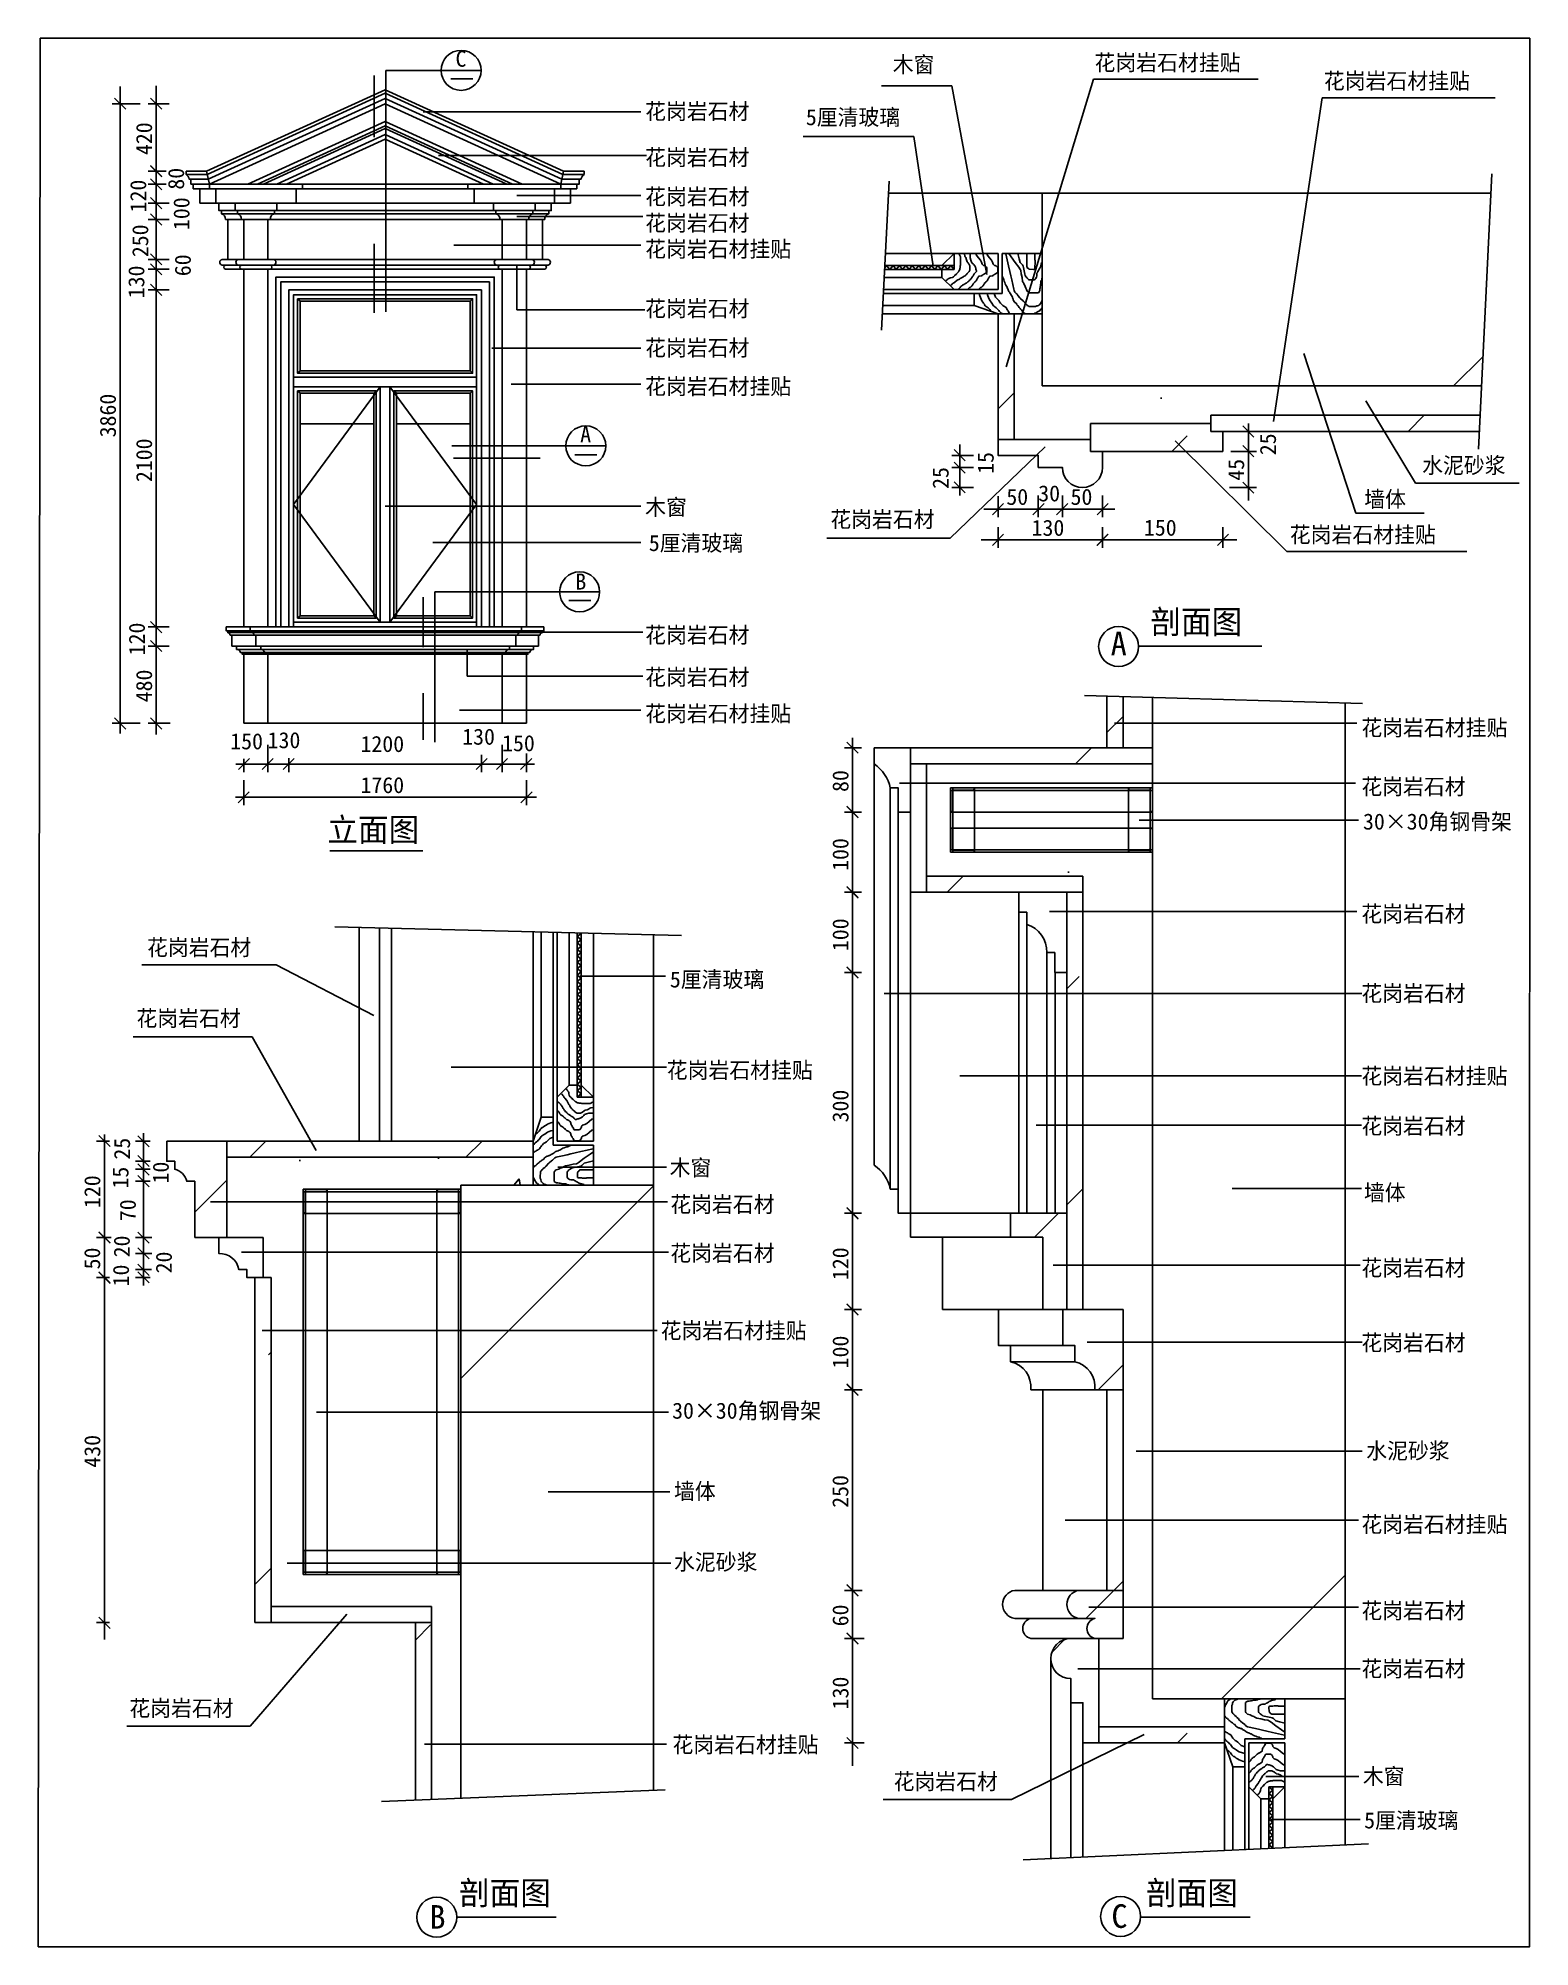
# Model space of a CAD drawing. Header units: metres. Extents: x 1597 to 10891, y 690 to 12583.
import ezdxf

# ---------------------------------------------------------------- set-up
doc = ezdxf.new("R2010")
doc.units = ezdxf.units.M
for name, color, linetype in [('2', 2, 'Continuous'), ('3', 3, 'Continuous'), ('4', 4, 'Continuous'), ('7', 7, 'Continuous'), ('BH', 3, 'Continuous'), ('DIM', 3, 'Continuous'), ('TEXT', 3, 'Continuous')]:
    doc.layers.add(name, color=color, linetype=linetype)
doc.dimstyles.get("Standard").update_dxf_attribs({"dimtxt": 2.5, "dimasz": 2.5, "dimexe": 1.25, "dimexo": 0.625, "dimtad": 1, "dimcen": 2.5, "dimazin": 3, "dimtfac": 1, "dimtmove": 0, "dimatfit": 3})

msp = doc.modelspace()

# ---------------------------------------------------------------- texts
for s, p in [('420', (2306.66, 11854.33)), ('120', (2270.25, 11497.11)), ('80', (2506.23, 11639.01)), ('100', (2539.82, 11387.11)), ('250', (2282.99, 11218.18)), ('60', (2547.98, 11099.59)), ('130', (2258.51, 10962.11)), ('3860', (2081.3, 10095.32)), ('25', (9309.57, 9984.19)), ('2100', (2306.66, 9816.47)), ('15', (7550.75, 9868.14)), ('25', (7269.95, 9774.21)), ('45', (9111.15, 9825.36)), ('120', (2261.75, 8737.11)), ('480', (2306.66, 8444.33)), ('80', (6645.94, 7885.94)), ('100', (6645.94, 7394.04)), ('100', (6645.94, 6894.04)), ('300', (6645.94, 5826.46)), ('25', (2169.46, 5594.89)), ('120', (1984.09, 5293.01)), ('15', (2159.7, 5414.49)), ('10', (2410.72, 5446.04)), ('70', (2205.52, 5211.37)), ('20', (2167.9, 4985.79)), ('50', (1983.23, 4910.79)), ('20', (2429.9, 4885.79)), ('120', (6645.94, 4844.04)), ('10', (2162.7, 4804.72)), ('100', (6645.94, 4294.04)), ('430', (1984.09, 3675.24)), ('250', (6645.07, 3425.11)), ('60', (6645.36, 2686.52)), ('130', (6645.94, 2169.04))]:
    msp.add_text(s, height=100, rotation=90).set_placement(p)
for s, p in [('50', (7629.64, 9674.81)), ('30', (7828.48, 9696.56)), ('50', (8029.64, 9674.81)), ('130', (7786.87, 9481.89)), ('150', (8486.87, 9482.76)), ('150', (2793.81, 8151.59)), ('130', (3026.77, 8158.58)), ('1200', (3605.31, 8135.03)), ('130', (4238.97, 8180.35)), ('150', (4487.56, 8139.81)), ('1760', (3605.31, 7878.78))]:
    msp.add_text(s, height=100).set_placement(p)
at = {"layer": 'DIM'}
for s, p in [('C', (4197.36, 12404.86)), ('A', (4974.22, 10065.07)), ('B', (4944.3, 9146.78))]:
    msp.add_text(s, height=100, dxfattribs=at).set_placement(p)
at = {"layer": 'TEXT'}
for s, height, p in [('花岗岩石材挂贴', 100, (8178.77, 12381.06)), ('木窗', 100, (6921.72, 12368.85)), ('花岗岩石材挂贴', 100, (9608.08, 12266.83)), ('花岗岩石材', 100, (5378.91, 12077.1)), ('5厘清玻璃', 100, (6380.43, 12040.69)), ('花岗岩石材', 100, (5378.91, 11790.06)), ('花岗岩石材', 100, (5378.91, 11545.32)), ('花岗岩石材', 100, (5378.91, 11381.72)), ('花岗岩石材挂贴', 100, (5378.91, 11218.77)), ('花岗岩石材', 100, (5378.91, 10848.21)), ('花岗岩石材', 100, (5378.91, 10603.31)), ('花岗岩石材挂贴', 100, (5378.91, 10363.03)), ('水泥砂浆', 100, (10220.26, 9871.29)), ('墙体', 100, (9859.58, 9660.63)), ('木窗', 100, (5378.91, 9611.06)), ('花岗岩石材', 100, (6532.56, 9534.35)), ('花岗岩石材挂贴', 100, (9395.5, 9439.56)), ('5厘清玻璃', 100, (5401.95, 9387)), ('剖面图', 147, (8526.82, 8872.55)), ('花岗岩石材', 100, (5378.91, 8814.03)), ('A', 147, (8279.94, 8737.44)), ('花岗岩石材', 100, (5378.91, 8551.55)), ('花岗岩石材挂贴', 100, (5378.91, 8324.35)), ('花岗岩石材挂贴', 100, (9841.37, 8236.49)), ('花岗岩石材', 100, (9841.37, 7869.34)), ('立面图', 147, (3398.65, 7576.66)), ('30×30角钢骨架', 100, (9852, 7651.47)), ('花岗岩石材', 100, (9841.37, 7076.49)), ('花岗岩石材', 100, (2275.01, 6867)), ('5厘清玻璃', 100, (5533.14, 6667.81)), ('花岗岩石材', 100, (9841.37, 6580.61)), ('花岗岩石材', 100, (2209.12, 6425.43)), ('花岗岩石材挂贴', 100, (5513.51, 6102.12)), ('花岗岩石材挂贴', 100, (9841.37, 6065.95)), ('花岗岩石材', 100, (9841.37, 5754.44)), ('木窗', 100, (5531.73, 5494.61)), ('花岗岩石材', 100, (5535.57, 5266.47)), ('墙体', 100, (9857.68, 5339.88)), ('花岗岩石材', 100, (5535.57, 4962.27)), ('花岗岩石材', 100, (9841.37, 4870.69)), ('花岗岩石材挂贴', 100, (5475.4, 4479.77)), ('花岗岩石材', 100, (9841.37, 4403.82)), ('30×30角钢骨架', 100, (5547.05, 3980.53)), ('水泥砂浆', 100, (9871.86, 3730.41)), ('墙体', 100, (5558.84, 3478.59)), ('花岗岩石材挂贴', 100, (9841.37, 3272.23)), ('水泥砂浆', 100, (5558.84, 3037.23)), ('花岗岩石材', 100, (9841.37, 2734.32)), ('花岗岩石材', 100, (9841.37, 2372.73)), ('花岗岩石材', 100, (2164.96, 2126.38)), ('花岗岩石材挂贴', 100, (5549.09, 1899.73)), ('花岗岩石材', 100, (6927.13, 1669.77)), ('木窗', 100, (9851.2, 1702.55)), ('5厘清玻璃', 100, (9859.05, 1427.57)), ('剖面图', 147, (4218.83, 951.32)), ('剖面图', 147, (8499.65, 951.36)), ('C', 147, (8284.43, 807.59)), ('B', 147, (4035.38, 802.37))]:
    msp.add_text(s, height=height, dxfattribs=at).set_placement(p)

# ---------------------------------------------------------------- blocks, each defined once
blk = doc.blocks.new('BH2')
at = {"layer": 'BH'}
blk.add_lwpolyline([(0, 32), (5, 28), (0, 24), (5, 20), (0, 16), (5, 12), (0, 8), (5, 4), (0, 0)], dxfattribs=at)
blk = doc.blocks.new('ST-L30')
at = {"layer": '4'}
blk.add_lwpolyline([(0, 1, 0.41), (1, 0), (30, 0), (30, 0.67, 0.41), (28, 2.67), (4.67, 2.67, -0.41), (2.67, 4.67), (2.67, 28, 0.41), (0.67, 30), (0, 30)], format="xyb", close=True, dxfattribs=at)
blk = doc.blocks.new('_ArchTick')
at = {"color": 0, "linetype": 'ByBlock'}
blk.add_lwpolyline([(-0.67, -0.7), (0.72, 0.7)], dxfattribs=at)

# ---------------------------------------------------------------- hatches: boundary and pattern name
at = {"layer": 'BH'}
h = msp.add_hatch(dxfattribs=at)
h.set_pattern_fill('ANSI31', scale=1500)
h.paths.add_polyline_path([(7853.63, 11616.14), (7853.63, 10416.14), (10591.21, 10416.14), (10649.66, 11616.14)])
h = msp.add_hatch(dxfattribs=at)
h.set_pattern_fill('AR-RROOF', scale=400)
h.paths.add_polyline_path([(3228.78, 10943.87), (3228.78, 10510.18), (4288.78, 10510.18), (4288.78, 10943.87)])
h.paths.add_polyline_path([(3228.78, 10370.18), (3228.78, 9731.33), (3688.78, 10355.87), (3688.78, 10370.18)])
h.paths.add_polyline_path([(3228.78, 9731.33), (3228.78, 9622.72), (3688.78, 8998.18), (3688.78, 10355.87)])
h.paths.add_polyline_path([(3228.78, 9622.72), (3228.78, 8983.87), (3688.78, 8983.87), (3688.78, 8998.18)])
h.paths.add_polyline_path([(3828.78, 8998.18), (3828.78, 8983.87), (4288.78, 8983.87), (4288.78, 9622.72)])
h.paths.add_polyline_path([(3828.78, 8998.18), (4288.78, 9622.72), (4288.78, 9731.33), (3828.78, 10355.87)])
h.paths.add_polyline_path([(4288.78, 9731.33), (4288.78, 10370.18), (3828.78, 10370.18), (3828.78, 10355.87)])
h = msp.add_hatch(dxfattribs=at)
h.set_pattern_fill('ANSI33', scale=300)
h.paths.add_polyline_path([(8978.63, 10007.81), (8978.63, 10132.81), (8903.63, 10132.81), (8903.63, 10182.81), (8153.63, 10182.81), (8153.63, 10007.81)])
h.paths.add_polyline_path([(7978.63, 9907.81, 1), (8228.63, 9907.81), (8228.63, 10007.81), (8153.63, 10007.81), (8153.63, 10082.81), (7578.63, 10082.81), (7578.63, 9982.81), (7828.63, 9982.81), (7828.63, 9907.81)])
h.paths.add_polyline_path([(7578.63, 10082.81), (7678.63, 10082.81), (7678.63, 10866.14), (7578.63, 10866.14)])
h.paths.add_polyline_path([(10577.41, 10132.81), (10582.28, 10232.81), (8903.63, 10232.81), (8903.63, 10132.81)])
h = msp.add_hatch(dxfattribs=at)
h.set_pattern_fill('AR-CONC', scale=15)
h.paths.add_polyline_path([(7853.63, 10416.14), (7853.63, 10866.14), (7678.63, 10866.14), (7678.63, 10082.81), (8153.63, 10082.81), (8153.63, 10182.81), (8903.63, 10182.81), (8903.63, 10232.81), (10582.28, 10232.81), (10591.21, 10416.14)])
h = msp.add_hatch(dxfattribs=at)
h.set_pattern_fill('ANSI33', scale=300)
h.paths.add_polyline_path([(8106.58, 7360.8), (8006.58, 7360.8), (8006.58, 4660.8), (8106.58, 4660.8)])
h.paths.add_polyline_path([(7706.58, 7260.8), (7706.58, 7135.8), (7756.58, 7135.8), (7756.58, 7060.8, -0.33), (7881.58, 6885.8), (7931.58, 6885.8), (7931.58, 6760.8), (8006.58, 6760.8), (8006.58, 7260.8)])
h.paths.add_polyline_path([(7131.58, 7360.8), (7131.58, 7260.8), (8006.58, 7260.8), (8006.58, 7360.8)])
h.paths.add_polyline_path([(7031.58, 7260.8), (7131.58, 7260.8), (7131.58, 8060.8), (7031.58, 8060.8), (7031.58, 7760.8)])
h.paths.add_polyline_path([(6906.58, 7910.8), (6956.58, 7910.8), (6956.58, 7760.8), (7031.58, 7760.8), (7031.58, 8160.8), (6806.58, 8160.8), (6806.58, 8060.8, -0.19)])
h.paths.add_polyline_path([(8539.91, 8060.8), (8539.91, 8160.8), (7031.58, 8160.8), (7031.58, 8060.8)])
h.paths.add_polyline_path([(8356.58, 8479.9), (8256.58, 8482.73), (8256.58, 8160.8), (8356.58, 8160.8)])
h = msp.add_hatch(dxfattribs=at)
h.set_pattern_fill('ANSI31', scale=1500)
h.paths.add_polyline_path([(8539.91, 2235.8), (9739.91, 2235.8), (9739.91, 8440.73), (8539.91, 8474.71)])
h = msp.add_hatch(dxfattribs=at)
h.set_pattern_fill('AR-CONC', scale=15)
h.paths.add_polyline_path([(8106.58, 4660.8), (8356.58, 4660.8), (8356.58, 2610.8), (8206.58, 2610.8), (8206.58, 2060.8), (8989.91, 2060.8), (8989.91, 2235.8), (8539.91, 2235.8), (8539.91, 7510.8), (8389.91, 7510.8), (7281.58, 7510.8), (7281.58, 7660.8), (7281.58, 7910.8), (7431.58, 7910.8), (8539.91, 7910.8), (8539.91, 8060.8), (7131.58, 8060.8), (7131.58, 7360.8), (8106.58, 7360.8)])
h = msp.add_hatch(dxfattribs=at)
h.set_pattern_fill('ANSI33', scale=300)
h.paths.add_polyline_path([(2948.08, 2709.78), (3048.08, 2709.78), (3048.08, 4859.78), (2948.08, 4859.78)])
h.paths.add_polyline_path([(2898.08, 4909.78), (2898.08, 4859.78), (2998.08, 4859.78), (2998.08, 5109.78), (2723.08, 5109.78), (2723.08, 5009.78, -0.37), (2848.08, 4909.78)])
h.paths.add_polyline_path([(2573.08, 5109.78), (2773.08, 5109.78), (2773.08, 5709.78), (2398.08, 5709.78), (2398.08, 5584.78), (2448.08, 5584.78), (2448.08, 5534.78, -0.27), (2523.08, 5459.78), (2573.08, 5459.78)])
h.paths.add_polyline_path([(2773.08, 5709.78), (2773.08, 5609.78), (4681.41, 5609.78), (4681.41, 5709.78)])
h.paths.add_polyline_path([(3048.08, 2809.78), (3048.08, 2709.78), (3948.08, 2709.78), (3948.08, 2809.78)])
h.paths.add_polyline_path([(3948.08, 1600.56), (4048.08, 1604.72), (4048.08, 2809.78), (3948.08, 2809.78)])
h = msp.add_hatch(dxfattribs=at)
h.set_pattern_fill('AR-CONC', scale=15)
h.paths.add_polyline_path([(3248.08, 3009.78), (3248.08, 3159.78), (3248.08, 5409.78), (3398.08, 5409.78), (4231.41, 5409.78), (4231.41, 5434.78), (4681.41, 5434.78), (4681.41, 5609.78), (2773.08, 5609.78), (2773.08, 5109.78), (2998.08, 5109.78), (2998.08, 4859.78), (3048.08, 4859.78), (3048.08, 2809.78), (4048.08, 2809.78), (4048.08, 1604.72), (4231.41, 1612.35), (4231.41, 3009.78), (4081.41, 3009.78)])
h = msp.add_hatch(dxfattribs=at)
h.set_pattern_fill('ANSI31', scale=1500)
h.paths.add_polyline_path([(5431.41, 5434.78), (4231.41, 5434.78), (4231.41, 1612.35), (5431.41, 1662.29)])
h = msp.add_hatch(dxfattribs=at)
h.set_pattern_fill('ANSI33', scale=300)
h.paths.add_polyline_path([(8206.58, 2060.8), (8206.58, 1960.8), (8989.91, 1960.8), (8989.91, 2060.8)])
h.paths.add_polyline_path([(8206.58, 2610.8), (8031.58, 2610.8, 1), (8031.58, 2360.8), (8031.58, 2210.8), (8106.58, 2210.8), (8106.58, 1960.8), (8206.58, 1960.8)])
h.paths.add_polyline_path([(8356.58, 2910.8), (8081.58, 2910.8, 0.86), (8081.58, 2735.8), (8181.58, 2735.8, 0.8), (8181.58, 2610.8), (8206.58, 2610.8), (8356.58, 2610.8)])
h.paths.add_polyline_path([(8256.58, 2910.8), (8356.58, 2910.8), (8356.58, 4160.8), (8256.58, 4160.8)])
h.paths.add_polyline_path([(8181.58, 4160.8), (8356.58, 4160.8), (8356.58, 4660.8), (7981.58, 4660.8), (7981.58, 4435.8), (8056.58, 4435.8), (8056.58, 4335.8, -0.38)])
h.paths.add_polyline_path([(8006.58, 5260.8), (7656.58, 5260.8), (7656.58, 5110.8), (7856.58, 5110.8), (7856.58, 4660.8), (7981.58, 4660.8), (8006.58, 4660.8)])

# ---------------------------------------------------------------- linework, layer by layer
for p, q in [((4168.69, 12329.04), (4305.29, 12329.04)), ((7290.82, 12285.54), (6851.68, 12286.92)), ((8173.43, 12327.39), (9199.33, 12327.39)), ((9596.74, 12211.01), (10674.69, 12211.01)), ((7052.96, 11971.22), (6363.38, 11971.22)), ((4940.77, 9987.16), (5077.37, 9987.16)), ((10179.04, 9809.54), (10825.24, 9809.54)), ((9807.62, 9623.3), (10233.62, 9623.3)), ((7280.08, 9468.1), (6511.12, 9468.1)), ((9377.19, 9384.89), (10499.41, 9384.89)), ((4904.51, 9078.29), (5041.11, 9078.29)), ((3079.18, 6809.02), (2242.9, 6809.02)), ((2930.68, 6359.68), (2188.02, 6359.68)), ((2918.44, 2064.94), (2149.28, 2064.94)), ((7661, 1606.87), (6863.07, 1606.87))]:
    msp.add_line(p, q)
at = {"layer": '2'}
for p, q in [((7853.63, 10416.14), (7853.63, 11616.14)), ((7853.63, 11616.14), (10649.66, 11616.14)), ((7853.63, 10416.14), (10591.21, 10416.14)), ((8539.91, 2235.8), (8539.91, 8474.71)), ((9739.91, 2235.8), (9739.91, 8440.73)), ((4231.41, 5434.78), (4231.41, 1612.35)), ((4231.41, 5434.78), (5431.41, 5434.78)), ((5431.41, 5434.78), (5431.41, 1662.29)), ((8539.91, 2235.8), (9739.91, 2235.8))]:
    msp.add_line(p, q, dxfattribs=at)
at = {"layer": '3'}
for p, q in [((2964.21, 11673.87), (3758.78, 12036.69)), ((3000.32, 11673.87), (3758.78, 12020.2)), ((3758.78, 12036.69), (4553.35, 11673.87)), ((3758.78, 12020.2), (4517.24, 11673.87)), ((3084.58, 11673.87), (3758.78, 11981.72)), ((3758.78, 11981.72), (4432.98, 11673.87)), ((6899.03, 11692.61), (6851.87, 10763.65)), ((10655.56, 11737.25), (10572, 10021.81)), ((7228.63, 11091.14), (6868.49, 11091.14)), ((3228.78, 10943.87), (3213.78, 10958.87)), ((4288.78, 10943.87), (4303.78, 10958.87)), ((7428.63, 10916.14), (6859.61, 10916.14)), ((3228.78, 10510.18), (3213.78, 10495.18)), ((4288.78, 10510.18), (4303.78, 10495.18)), ((3728.78, 10410.18), (3188.78, 9677.03)), ((3228.78, 10370.18), (3213.78, 10385.18)), ((3688.78, 10370.18), (3703.78, 10385.18)), ((3788.78, 10410.18), (4328.78, 9677.03)), ((3828.78, 10370.18), (3813.78, 10385.18)), ((4288.78, 10370.18), (4303.78, 10385.18)), ((3188.78, 9677.03), (3728.78, 8943.87)), ((4328.78, 9677.03), (3788.78, 8943.87)), ((3228.78, 8983.87), (3213.78, 8968.87)), ((3688.78, 8983.87), (3703.78, 8968.87)), ((3828.78, 8983.87), (3813.78, 8968.87)), ((4288.78, 8983.87), (4303.78, 8968.87)), ((8116.07, 8486.71), (9848.92, 8437.64)), ((3445.46, 7044.82), (5604.94, 6991.18)), ((4731.41, 5859.78), (4731.41, 7012.88)), ((4906.41, 6059.78), (4906.41, 7008.53)), ((9039.91, 1810.8), (9039.91, 1292.55)), ((3736.06, 1594.66), (5503.08, 1668.2)), ((9214.91, 1610.8), (9214.91, 1300.73)), ((7733.94, 1231.53), (9886.95, 1332.13))]:
    msp.add_line(p, q, dxfattribs=at)
for points in [[(3213.78, 10958.87), (4303.78, 10958.87), (4303.78, 10495.18), (3213.78, 10495.18)], [(3228.78, 10943.87), (4288.78, 10943.87), (4288.78, 10510.18), (3228.78, 10510.18)], [(3703.78, 8968.87), (3213.78, 8968.87), (3213.78, 10385.18), (3703.78, 10385.18), (3703.78, 8968.87)], [(3688.78, 8983.87), (3228.78, 8983.87), (3228.78, 10370.18), (3688.78, 10370.18), (3688.78, 8983.87)], [(3813.78, 8968.87), (4303.78, 8968.87), (4303.78, 10385.18), (3813.78, 10385.18), (3813.78, 8968.87)], [(3828.78, 8983.87), (4288.78, 8983.87), (4288.78, 10370.18), (3828.78, 10370.18), (3828.78, 8983.87)]]:
    msp.add_lwpolyline(points, close=True, dxfattribs=at)
at = {"layer": '4'}
for p, q in [((3758.78, 12261.58), (2646.89, 11753.87)), ((3758.78, 12261.58), (4870.67, 11753.87)), ((2904.02, 11673.87), (3758.78, 12064.17)), ((3758.78, 12064.17), (4613.54, 11673.87)), ((2646.89, 11753.87), (2518.78, 11753.87)), ((2563.78, 11673.87), (2563.78, 11643.87)), ((2563.78, 11673.87), (4953.78, 11673.87)), ((2663.78, 11673.87), (2663.78, 11643.87)), ((3243.78, 11673.87), (3243.78, 11643.87)), ((4273.78, 11673.87), (4273.78, 11643.87)), ((4853.78, 11673.87), (4853.78, 11643.87)), ((4870.67, 11753.87), (4998.78, 11753.87)), ((4953.78, 11643.87), (4953.78, 11673.87)), ((2563.78, 11643.87), (4953.78, 11643.87)), ((2603.78, 11643.87), (2603.78, 11553.87)), ((2603.78, 11553.87), (4913.78, 11553.87)), ((2703.78, 11643.87), (2703.78, 11553.87)), ((3203.78, 11643.87), (3203.78, 11553.87)), ((4313.78, 11643.87), (4313.78, 11553.87)), ((4813.78, 11643.87), (4813.78, 11553.87)), ((4913.78, 11643.87), (4913.78, 11553.87)), ((7853.63, 11616.14), (6895.15, 11616.14)), ((2763.78, 11453.87), (4753.78, 11453.87)), ((2778.78, 11453.87), (2778.78, 11203.87)), ((2878.78, 11453.87), (2878.78, 11203.87)), ((3028.78, 11453.87), (3028.78, 11203.87)), ((4488.78, 11453.87), (4488.78, 11203.87)), ((4638.78, 11453.87), (4638.78, 11203.87)), ((4738.78, 11453.87), (4738.78, 11203.87)), ((2743.78, 11203.87), (4773.78, 11203.87)), ((7228.63, 11166.14), (7303.63, 11241.14)), ((7303.63, 11241.14), (7303.63, 11141.14)), ((7303.63, 11241.14), (7578.63, 11241.14)), ((7578.63, 11016.14), (7578.63, 11241.14)), ((7603.63, 10991.14), (7603.63, 11241.14)), ((7603.63, 11241.14), (7853.63, 11241.14)), ((2763.78, 11143.87), (4753.78, 11143.87)), ((2878.78, 11143.87), (2878.78, 8913.87)), ((3028.78, 11143.87), (3028.78, 8913.87)), ((4488.78, 8913.87), (4488.78, 11143.87)), ((4638.78, 8913.87), (4638.78, 11143.87)), ((7228.63, 11141.14), (7228.63, 11091.14)), ((7228.63, 11091.14), (7303.63, 11016.14)), ((7303.63, 11016.14), (7578.63, 11016.14)), ((7428.63, 10991.14), (7428.63, 10916.14)), ((7428.63, 10991.14), (7603.63, 10991.14)), ((7578.63, 10866.14), (7428.63, 10916.14)), ((7578.63, 10866.14), (7853.63, 10866.14)), ((7578.63, 10082.81), (7578.63, 10866.14)), ((7678.63, 10082.81), (7678.63, 10866.14)), ((8903.63, 10132.81), (8903.63, 10232.81)), ((8903.63, 10232.81), (10582.28, 10232.81)), ((8153.63, 10182.81), (8903.63, 10182.81)), ((8153.63, 10007.81), (8153.63, 10182.81)), ((8903.63, 10132.81), (10577.41, 10132.81)), ((8978.63, 10007.81), (8978.63, 10132.81)), ((8153.63, 10007.81), (8978.63, 10007.81)), ((2768.78, 8913.87), (4748.78, 8913.87)), ((2803.78, 8863.87), (4723.78, 8863.87)), ((2803.78, 8793.87), (4713.78, 8793.87)), ((2878.78, 8743.87), (2878.78, 8313.87)), ((2878.78, 8743.87), (4648.78, 8743.87)), ((3028.78, 8743.87), (3028.78, 8313.87)), ((4488.78, 8313.87), (4488.78, 8743.87)), ((4638.78, 8313.87), (4638.78, 8743.87)), ((8256.58, 8160.8), (8256.58, 8482.73)), ((8356.58, 8160.8), (8356.58, 8479.9)), ((2878.78, 8313.87), (4638.78, 8313.87)), ((6806.58, 8160.8), (8539.91, 8160.8)), ((7031.58, 7760.8), (7031.58, 8160.8)), ((6806.58, 5560.8), (6806.58, 8060.8)), ((7031.58, 8060.8), (8539.91, 8060.8)), ((7131.58, 7260.8), (7131.58, 8060.8)), ((7281.58, 7510.8), (7281.58, 7910.8)), ((7281.58, 7910.8), (8539.91, 7910.8)), ((7031.58, 5260.8), (7031.58, 7760.8)), ((7281.58, 7510.8), (8539.91, 7510.8)), ((7031.58, 7260.8), (8106.58, 7260.8)), ((7131.58, 7360.8), (8106.58, 7360.8)), ((7706.58, 7135.8), (7706.58, 7260.8)), ((8006.58, 4660.8), (8006.58, 7260.8)), ((8106.58, 4660.8), (8106.58, 7360.8)), ((3598.08, 7041.03), (3598.08, 5709.78)), ((3723.08, 7037.92), (3723.08, 5709.78)), ((3798.08, 7036.06), (3798.08, 5709.78)), ((7706.58, 7135.8), (7756.58, 7135.8)), ((7706.58, 7135.8), (7706.58, 5260.8)), ((7756.58, 7060.8), (7756.58, 7135.8)), ((5431.41, 5434.78), (5431.41, 6995.49)), ((7881.58, 6885.8), (7931.58, 6885.8)), ((7931.58, 6760.8), (7931.58, 6885.8)), ((7931.58, 6760.8), (8006.58, 6760.8)), ((4906.41, 6059.78), (4831.41, 5984.78)), ((4831.41, 5984.78), (4831.41, 5709.78)), ((4956.41, 6059.78), (4906.41, 6059.78)), ((5056.41, 5984.78), (4956.41, 5984.78)), ((4981.41, 6059.78), (5056.41, 5984.78)), ((5056.41, 5984.78), (5056.41, 5709.78)), ((4681.41, 5709.78), (4731.41, 5859.78)), ((4806.41, 5859.78), (4731.41, 5859.78)), ((4806.41, 5859.78), (4806.41, 5684.78)), ((2398.08, 5709.78), (4681.41, 5709.78)), ((2773.08, 5709.78), (2773.08, 5109.78)), ((4681.41, 5709.78), (4681.41, 5434.78)), ((4831.41, 5709.78), (5056.41, 5709.78)), ((2773.08, 5609.78), (4681.41, 5609.78)), ((4806.41, 5684.78), (5056.41, 5684.78)), ((5056.41, 5684.78), (5056.41, 5434.78)), ((3248.08, 5409.78), (3248.08, 3009.78)), ((3248.08, 5409.78), (4231.41, 5409.78)), ((7031.58, 5260.8), (7031.58, 5110.8)), ((7031.58, 5260.8), (8006.58, 5260.8)), ((7656.58, 5260.8), (7656.58, 5110.8)), ((2573.08, 5109.78), (2998.08, 5109.78)), ((2998.08, 5109.78), (2998.08, 4859.78)), ((7031.58, 5110.8), (7856.58, 5110.8)), ((7231.58, 5110.8), (7231.58, 4660.8)), ((7856.58, 4660.8), (7856.58, 5110.8)), ((2948.08, 4859.78), (2948.08, 2709.78)), ((3048.08, 4859.78), (3048.08, 2709.78)), ((7231.58, 4660.8), (7581.58, 4660.8)), ((7581.58, 4660.8), (7981.58, 4660.8)), ((7981.58, 4660.8), (8356.58, 4660.8)), ((8356.58, 2610.8), (8356.58, 4660.8)), ((7781.58, 4160.8), (8181.58, 4160.8)), ((7856.58, 2910.8), (7856.58, 4160.8)), ((8181.58, 4160.8), (8356.58, 4160.8)), ((8256.58, 2910.8), (8256.58, 4160.8)), ((3248.08, 3009.78), (4231.41, 3009.78)), ((7681.58, 2910.8), (8081.58, 2910.8)), ((8081.58, 2910.8), (8356.58, 2910.8)), ((3048.08, 2809.78), (4048.08, 2809.78)), ((4048.08, 2809.78), (4048.08, 1604.72)), ((2948.08, 2709.78), (4048.08, 2709.78)), ((3948.08, 2709.78), (3948.08, 1600.56)), ((7781.58, 2610.8), (8031.58, 2610.8)), ((8206.58, 2610.8), (8356.58, 2610.8)), ((7906.58, 2485.8), (7906.58, 1239.6)), ((8989.91, 1960.8), (8989.91, 2235.8)), ((9364.91, 1985.8), (9364.91, 2235.8)), ((9739.91, 2235.8), (9739.91, 1325.26)), ((8206.58, 2060.8), (8989.91, 2060.8)), ((8106.58, 1960.8), (8106.58, 1248.94)), ((8206.58, 1960.8), (8989.91, 1960.8)), ((8989.91, 1960.8), (9039.91, 1810.8)), ((9114.91, 1810.8), (9114.91, 1985.8)), ((9114.91, 1985.8), (9364.91, 1985.8)), ((9139.91, 1685.8), (9139.91, 1960.8)), ((9139.91, 1960.8), (9364.91, 1960.8)), ((9364.91, 1685.8), (9364.91, 1960.8)), ((9114.91, 1810.8), (9039.91, 1810.8)), ((9214.91, 1610.8), (9139.91, 1685.8)), ((9364.91, 1685.8), (9264.91, 1685.8)), ((9289.91, 1610.8), (9364.91, 1685.8)), ((9264.91, 1610.8), (9214.91, 1610.8))]:
    msp.add_line(p, q, dxfattribs=at)
for points in [[(2663.78, 11673.87), (3758.78, 12173.87), (4853.78, 11673.87)], [(4358.78, 8913.87), (4358.78, 11013.87), (3158.78, 11013.87), (3158.78, 8913.87)]]:
    msp.add_lwpolyline(points, dxfattribs=at)
for points in [[(2518.78, 11753.87), (2518.78, 11733.87, -0.19), (2538.78, 11703.87), (2548.78, 11703.87), (2548.78, 11673.87), (2563.78, 11673.87)], [(4998.78, 11753.87), (4998.78, 11733.87, 0.19), (4978.78, 11703.87), (4968.78, 11703.87), (4968.78, 11673.87), (4953.78, 11673.87)], [(2723.78, 11553.87), (2723.78, 11508.87), (2738.78, 11508.87), (2738.78, 11488.87, -0.38), (2763.78, 11453.87)], [(2823.78, 11553.87), (2823.78, 11508.87), (2838.78, 11508.87), (2838.78, 11488.87, -0.38), (2863.78, 11453.87)], [(3083.78, 11553.87), (3083.78, 11508.87), (3068.78, 11508.87), (3068.78, 11488.87, 0.38), (3043.78, 11453.87)], [(4433.78, 11553.87), (4433.78, 11508.87), (4448.78, 11508.87), (4448.78, 11488.87, -0.38), (4473.78, 11453.87)], [(4693.78, 11553.87), (4693.78, 11508.87), (4678.78, 11508.87), (4678.78, 11488.87, 0.38), (4653.78, 11453.87)], [(4793.78, 11553.87), (4793.78, 11508.87), (4778.78, 11508.87), (4778.78, 11488.87, 0.38), (4753.78, 11453.87)], [(2743.78, 11203.87, 0.86), (2743.78, 11168.87), (2763.78, 11168.87, 0.8), (2763.78, 11143.87, 0.8)], [(2843.78, 11203.87, 0.86), (2843.78, 11168.87), (2863.78, 11168.87, 0.8), (2863.78, 11143.87, 0.8)], [(3063.78, 11203.87, -0.86), (3063.78, 11168.87), (3043.78, 11168.87, -0.8), (3043.78, 11143.87, -0.8)], [(4453.78, 11203.87, 0.86), (4453.78, 11168.87), (4473.78, 11168.87, 0.8), (4473.78, 11143.87, 0.8)], [(4673.78, 11203.87, -0.86), (4673.78, 11168.87), (4653.78, 11168.87, -0.8), (4653.78, 11143.87, -0.8)], [(4773.78, 11203.87, -0.86), (4773.78, 11168.87), (4753.78, 11168.87, -0.8), (4753.78, 11143.87, -0.8)], [(8153.63, 10082.81), (7578.63, 10082.81), (7578.63, 9982.81), (7828.63, 9982.81), (7828.63, 9907.81), (7978.63, 9907.81, 1), (8228.63, 9907.81), (8228.63, 10007.81)], [(2768.78, 8913.87), (2768.78, 8888.87), (2778.78, 8888.87), (2778.78, 8878.87, -0.27), (2793.78, 8863.87), (2803.78, 8863.87), (2803.78, 8793.87)], [(2918.78, 8913.87), (2918.78, 8888.87), (2928.78, 8888.87), (2928.78, 8878.87, -0.27), (2943.78, 8863.87), (2953.78, 8863.87), (2953.78, 8793.87)], [(4608.78, 8913.87), (4608.78, 8888.87), (4598.78, 8888.87), (4598.78, 8878.87, 0.27), (4583.78, 8863.87), (4573.78, 8863.87), (4573.78, 8793.87)], [(4748.78, 8913.87), (4748.78, 8888.87), (4738.78, 8888.87), (4738.78, 8878.87, 0.27), (4723.78, 8863.87), (4713.78, 8863.87), (4713.78, 8793.87)], [(2833.78, 8793.87), (2833.78, 8773.87, -0.37), (2858.78, 8753.87), (2868.78, 8753.87), (2868.78, 8743.87), (2878.78, 8743.87)], [(2983.78, 8793.87), (2983.78, 8773.87, -0.37), (3008.78, 8753.87), (3018.78, 8753.87), (3018.78, 8743.87), (3028.78, 8743.87)], [(4533.78, 8793.87), (4533.78, 8773.87, 0.37), (4508.78, 8753.87), (4498.78, 8753.87), (4498.78, 8743.87), (4488.78, 8743.87)], [(4683.78, 8793.87), (4683.78, 8773.87, 0.37), (4658.78, 8753.87), (4648.78, 8753.87), (4648.78, 8743.87), (4638.78, 8743.87)], [(6806.58, 8160.8), (6806.58, 8060.8, -0.19), (6906.58, 7910.8), (6956.58, 7910.8), (6956.58, 7760.8), (7031.58, 7760.8)], [(2398.08, 5709.78), (2398.08, 5584.78), (2448.08, 5584.78), (2448.08, 5534.78, -0.27), (2523.08, 5459.78), (2573.08, 5459.78), (2573.08, 5109.78)], [(6806.58, 5660.8), (6806.58, 5560.8, -0.19), (6906.58, 5410.8), (6956.58, 5410.8), (6956.58, 5260.8), (7031.58, 5260.8)], [(2723.08, 5109.78), (2723.08, 5009.78, -0.37), (2848.08, 4909.78), (2898.08, 4909.78), (2898.08, 4859.78), (3048.08, 4859.78)], [(7581.58, 4660.8), (7581.58, 4435.8), (7656.58, 4435.8), (7656.58, 4335.8, -0.38), (7781.58, 4160.8)], [(7981.58, 4660.8), (7981.58, 4435.8), (8056.58, 4435.8), (8056.58, 4335.8, -0.38), (8181.58, 4160.8)], [(7681.58, 2910.8, 0.86), (7681.58, 2735.8), (7781.58, 2735.8, 0.8), (7781.58, 2610.8, 0.8)], [(8081.58, 2910.8, 0.86), (8081.58, 2735.8), (8181.58, 2735.8, 0.8), (8181.58, 2610.8, 0.8)], [(8206.58, 2610.8), (8206.58, 1960.8), (8106.58, 1960.8), (8106.58, 2210.8), (8031.58, 2210.8), (8031.58, 2360.8, -1), (8031.58, 2610.8), (8206.58, 2610.8)]]:
    msp.add_lwpolyline(points, format="xyb", dxfattribs=at)
msp.add_arc((7701.69, 6889.45), 179.93, 358.84, 72.24, dxfattribs=at)
at = {"layer": '7'}
for p, q in [((2650.73, 11733.87), (3758.78, 12239.83)), ((2657.25, 11703.87), (3758.78, 12206.85)), ((3758.78, 12239.83), (4866.83, 11733.87)), ((3758.78, 12206.85), (4860.31, 11703.87)), ((3144.77, 11673.87), (3758.78, 11954.24)), ((3758.78, 11954.24), (4372.79, 11673.87)), ((2518.78, 11733.87), (2650.73, 11733.87)), ((2548.78, 11703.87), (2657.25, 11703.87)), ((2646.89, 11753.87), (2663.78, 11673.87)), ((4870.67, 11753.87), (4853.78, 11673.87)), ((4968.78, 11703.87), (4860.31, 11703.87)), ((4998.78, 11733.87), (4866.83, 11733.87)), ((2723.78, 11508.87), (4793.78, 11508.87)), ((2738.78, 11488.87), (4778.78, 11488.87)), ((7303.63, 11241.14), (6876.11, 11241.14)), ((2763.78, 11168.87), (2843.78, 11168.87)), ((2863.78, 11168.87), (4653.78, 11168.87)), ((4753.78, 11168.87), (4673.78, 11168.87)), ((7303.63, 11141.14), (6871.03, 11141.14)), ((7303.63, 11166.14), (6872.3, 11166.14)), ((7428.63, 10991.14), (6863.42, 10991.14)), ((7303.63, 11016.14), (6864.69, 11016.14)), ((7578.63, 10866.14), (6857.07, 10866.14)), ((3188.78, 10470.18), (4328.78, 10470.18)), ((3188.78, 10410.18), (4328.78, 10410.18)), ((3728.78, 10410.18), (3728.78, 8943.87)), ((3788.78, 10410.18), (3788.78, 8943.87)), ((3188.78, 8943.87), (4328.78, 8943.87)), ((2778.78, 8888.87), (4738.78, 8888.87)), ((2778.78, 8878.87), (4738.78, 8878.87)), ((2833.98, 8773.88), (4682.57, 8773.88)), ((2868.78, 8753.87), (4648.78, 8753.87)), ((6906.58, 5410.8), (6906.58, 7910.8)), ((7281.58, 7895.8), (8539.91, 7895.8)), ((7296.58, 7510.8), (7296.58, 7910.8)), ((7431.58, 7510.8), (7431.58, 7910.8)), ((8389.91, 7510.8), (8389.91, 7910.8)), ((8524.91, 7510.8), (8524.91, 7910.8)), ((6956.58, 5410.8), (6956.58, 7760.8)), ((7281.58, 7760.8), (8539.91, 7760.8)), ((7281.58, 7660.8), (8539.91, 7660.8)), ((7281.58, 7525.8), (8539.91, 7525.8)), ((7756.58, 7060.8), (7756.58, 5260.8)), ((4681.41, 5709.78), (4681.41, 7014.12)), ((4806.41, 5859.78), (4806.41, 7011.01)), ((4831.41, 5984.78), (4831.41, 7010.39)), ((4956.41, 5984.78), (4956.41, 7006.67)), ((4981.41, 5984.78), (4981.41, 7006.67)), ((5056.41, 5984.78), (5056.41, 7004.8)), ((7881.58, 6885.8), (7881.58, 5260.8)), ((7933.43, 6760.8), (7933.43, 5260.8)), ((3248.08, 5394.78), (4231.41, 5394.78)), ((3263.08, 5409.78), (3263.08, 3009.78)), ((3398.08, 5409.78), (3398.08, 3009.78)), ((4081.41, 5409.78), (4081.41, 3009.78)), ((4216.41, 5409.78), (4216.41, 3009.78)), ((3248.08, 5259.78), (4231.41, 5259.78)), ((7656.58, 4435.8), (7981.58, 4435.8)), ((7656.58, 4335.8), (8056.58, 4335.8)), ((3248.08, 3159.78), (4231.41, 3159.78)), ((3248.08, 3024.78), (4231.41, 3024.78)), ((7781.58, 2735.8), (8081.58, 2735.8)), ((8031.58, 2210.8), (8031.58, 1245.44)), ((8989.91, 1960.8), (8989.91, 1290.22)), ((9114.91, 1810.8), (9114.91, 1296.06)), ((9139.91, 1685.8), (9139.91, 1297.23)), ((9264.91, 1685.8), (9264.91, 1303.07)), ((9289.91, 1685.8), (9289.91, 1304.24)), ((9364.91, 1685.8), (9364.91, 1307.74))]:
    msp.add_line(p, q, dxfattribs=at)
for points in [[(4438.78, 8913.87), (4438.78, 11093.87), (3078.78, 11093.87), (3078.78, 8913.87)], [(4408.78, 8913.87), (4408.78, 11063.87), (3108.78, 11063.87), (3108.78, 8913.87)], [(4328.78, 8913.87), (4328.78, 10983.87), (3188.78, 10983.87), (3188.78, 8913.87)]]:
    msp.add_lwpolyline(points, dxfattribs=at)
at = {"layer": 'BH'}
for p, q in [((7333.33, 11239.65), (7331.84, 11241.14)), ((7335.15, 11236.93), (7333.33, 11239.65)), ((7337.87, 11232.4), (7335.15, 11236.93)), ((7339.69, 11228.77), (7337.87, 11232.4)), ((7341.5, 11225.15), (7339.69, 11228.77)), ((7343.32, 11221.52), (7341.5, 11225.15)), ((7344.22, 11216.99), (7343.32, 11221.52)), ((7343.32, 11174.39), (7344.22, 11187.08)), ((7344.22, 11187.08), (7344.22, 11216.99)), ((7369.63, 11241.14), (7369.63, 11239.65)), ((7369.63, 11239.65), (7370.54, 11225.15)), ((7370.54, 11225.15), (7372.36, 11219.71)), ((7372.36, 11219.71), (7377.8, 11215.18)), ((7377.8, 11215.18), (7382.34, 11202.49)), ((7382.34, 11202.49), (7385.97, 11189.8)), ((7385.97, 11189.8), (7388.69, 11184.36)), ((7388.69, 11184.36), (7392.32, 11180.74)), ((7392.32, 11180.74), (7395.95, 11176.21)), ((7404.12, 11241.14), (7404.12, 11213.37)), ((7404.12, 11213.37), (7407.75, 11198.86)), ((7407.75, 11198.86), (7412.29, 11186.18)), ((7412.29, 11186.18), (7417.74, 11181.64)), ((7417.74, 11181.64), (7422.27, 11177.11)), ((7439.14, 11241.14), (7441.33, 11232.4)), ((7441.33, 11232.4), (7455.85, 11214.27)), ((7455.85, 11214.27), (7468.56, 11199.77)), ((7468.56, 11199.77), (7474, 11187.08)), ((7474, 11187.08), (7479.45, 11174.39)), ((7507.54, 11241.14), (7509.72, 11232.4)), ((7509.72, 11232.4), (7524.24, 11214.27)), ((7524.24, 11214.27), (7536.95, 11199.77)), ((7536.95, 11199.77), (7542.4, 11187.08)), ((7542.4, 11187.08), (7547.84, 11174.39)), ((7626.02, 11241.14), (7626.67, 11238.11)), ((7626.67, 11238.11), (7634.1, 11202.49)), ((7634.1, 11202.49), (7643.02, 11163.9)), ((7644.78, 11241.14), (7659.96, 11220.3)), ((7659.96, 11220.3), (7683.74, 11184.68)), ((7683.74, 11184.68), (7707.52, 11155)), ((7700.81, 11241.14), (7709, 11208.43)), ((7709, 11208.43), (7714.95, 11184.68)), ((7714.95, 11184.68), (7723.86, 11175.77)), ((7758.04, 11239.59), (7756.56, 11212.88)), ((7756.56, 11212.88), (7756.56, 11159.45)), ((7758.15, 11241.14), (7758.04, 11239.59)), ((7806.82, 11201), (7806.82, 11241.14)), ((7808.31, 11196.55), (7806.82, 11201)), ((7808.31, 11174.29), (7808.31, 11196.55)), ((7846.95, 11175.77), (7848.43, 11180.23)), ((7848.43, 11180.23), (7848.43, 11184.68)), ((7253.47, 11072.88), (7258.01, 11075.6)), ((7258.01, 11075.6), (7261.64, 11078.32)), ((7261.64, 11078.32), (7264.36, 11081.04)), ((7264.36, 11081.04), (7266.17, 11082.85)), ((7266.17, 11082.85), (7268.9, 11084.67)), ((7268.9, 11084.67), (7271.62, 11085.57)), ((7271.62, 11085.57), (7276.16, 11087.38)), ((7276.16, 11087.38), (7280.69, 11089.2)), ((7280.69, 11089.2), (7293.4, 11091.01)), ((7293.4, 11091.01), (7297.03, 11092.82)), ((7297.03, 11092.82), (7299.75, 11095.54)), ((7299.75, 11095.54), (7301.57, 11097.35)), ((7301.57, 11097.35), (7305.2, 11100.07)), ((7305.2, 11100.07), (7307.92, 11103.7)), ((7309.74, 11062.91), (7306.11, 11060.19)), ((7307.92, 11103.7), (7311.55, 11107.32)), ((7324.26, 11075.6), (7309.74, 11062.91)), ((7311.55, 11107.32), (7316.09, 11110.95)), ((7316.09, 11110.95), (7319.72, 11114.57)), ((7319.72, 11114.57), (7323.35, 11119.11)), ((7323.35, 11119.11), (7326.98, 11122.73)), ((7336.96, 11081.04), (7324.26, 11075.6)), ((7326.98, 11122.73), (7329.7, 11125.45)), ((7329.7, 11125.45), (7330.61, 11127.26)), ((7330.61, 11127.26), (7332.42, 11129.08)), ((7332.42, 11129.08), (7334.24, 11131.8)), ((7334.24, 11131.8), (7336.06, 11135.42)), ((7336.06, 11135.42), (7337.87, 11138.14)), ((7341.5, 11084.67), (7336.96, 11081.04)), ((7337.87, 11138.14), (7339.69, 11142.67)), ((7339.69, 11142.67), (7340.59, 11147.2)), ((7340.59, 11147.2), (7341.5, 11152.64)), ((7341.5, 11158.08), (7342.41, 11163.52)), ((7341.5, 11152.64), (7341.5, 11158.08)), ((7346.95, 11086.48), (7341.5, 11084.67)), ((7342.41, 11163.52), (7343.32, 11168.96)), ((7343.32, 11168.96), (7343.32, 11174.39)), ((7350.58, 11089.2), (7346.95, 11086.48)), ((7354.21, 11091.92), (7350.58, 11089.2)), ((7357.84, 11093.73), (7354.21, 11091.92)), ((7359.65, 11095.54), (7357.84, 11093.73)), ((7366.91, 11099.17), (7359.65, 11095.54)), ((7372.36, 11102.79), (7366.91, 11099.17)), ((7374.17, 11104.61), (7372.36, 11102.79)), ((7376.89, 11106.42), (7374.17, 11104.61)), ((7377.8, 11108.23), (7376.89, 11106.42)), ((7380.53, 11110.04), (7377.8, 11108.23)), ((7383.25, 11112.76), (7380.53, 11110.04)), ((7385.06, 11115.48), (7383.25, 11112.76)), ((7387.79, 11062.01), (7384.16, 11059.29)), ((7387.79, 11118.2), (7385.06, 11115.48)), ((7388.69, 11120.92), (7387.79, 11118.2)), ((7390.51, 11064.73), (7387.79, 11062.01)), ((7392.32, 11122.73), (7388.69, 11120.92)), ((7395.05, 11068.35), (7390.51, 11064.73)), ((7395.05, 11126.36), (7392.32, 11122.73)), ((7397.77, 11129.08), (7395.05, 11126.36)), ((7398.68, 11072.88), (7395.05, 11068.35)), ((7395.95, 11176.21), (7398.68, 11172.58)), ((7399.58, 11132.7), (7397.77, 11129.08)), ((7398.68, 11172.58), (7400.49, 11168.96)), ((7402.31, 11075.6), (7398.68, 11072.88)), ((7402.31, 11135.42), (7399.58, 11132.7)), ((7400.49, 11168.96), (7402.31, 11165.33)), ((7402.31, 11165.33), (7403.21, 11162.61)), ((7403.21, 11138.14), (7402.31, 11135.42)), ((7405.03, 11078.32), (7402.31, 11075.6)), ((7403.21, 11162.61), (7403.21, 11138.14)), ((7407.75, 11081.04), (7405.03, 11078.32)), ((7410.47, 11084.67), (7407.75, 11081.04)), ((7413.2, 11088.29), (7410.47, 11084.67)), ((7414.1, 11091.92), (7413.2, 11088.29)), ((7416.83, 11094.64), (7414.1, 11091.92)), ((7418.64, 11098.26), (7416.83, 11094.64)), ((7422.27, 11102.79), (7418.64, 11098.26)), ((7422.27, 11177.11), (7425.9, 11173.49)), ((7424.09, 11106.42), (7422.27, 11102.79)), ((7425.9, 11108.23), (7424.09, 11106.42)), ((7425.9, 11173.49), (7429.53, 11169.86)), ((7427.72, 11110.95), (7425.9, 11108.23)), ((7429.53, 11114.57), (7427.72, 11110.95)), ((7429.53, 11169.86), (7431.35, 11166.24)), ((7431.35, 11117.29), (7429.53, 11114.57)), ((7432.26, 11062.91), (7430.44, 11060.19)), ((7431.35, 11166.24), (7434.07, 11163.52)), ((7433.16, 11119.11), (7431.35, 11117.29)), ((7437.7, 11066.54), (7432.26, 11062.91)), ((7436.79, 11121.83), (7433.16, 11119.11)), ((7434.07, 11163.52), (7434.98, 11159.89)), ((7434.98, 11159.89), (7436.79, 11157.17)), ((7436.79, 11157.17), (7437.7, 11153.55)), ((7440.42, 11124.54), (7436.79, 11121.83)), ((7437.7, 11153.55), (7438.61, 11149.02)), ((7439.52, 11069.26), (7437.7, 11066.54)), ((7438.61, 11149.02), (7440.42, 11143.58)), ((7442.24, 11071.98), (7439.52, 11069.26)), ((7440.42, 11143.58), (7442.24, 11138.14)), ((7444.05, 11128.17), (7440.42, 11124.54)), ((7442.24, 11138.14), (7444.05, 11134.51)), ((7444.96, 11075.6), (7442.24, 11071.98)), ((7444.05, 11134.51), (7444.05, 11128.17)), ((7445.87, 11079.23), (7444.96, 11075.6)), ((7448.59, 11083.76), (7445.87, 11079.23)), ((7449.5, 11088.29), (7448.59, 11083.76)), ((7452.22, 11090.1), (7449.5, 11088.29)), ((7454.04, 11092.82), (7452.22, 11090.1)), ((7454.94, 11095.54), (7454.04, 11092.82)), ((7455.85, 11097.35), (7454.94, 11095.54)), ((7460.39, 11099.17), (7455.85, 11097.35)), ((7474.91, 11101.89), (7460.39, 11099.17)), ((7478.54, 11104.61), (7474.91, 11101.89)), ((7481.26, 11107.32), (7478.54, 11104.61)), ((7479.45, 11174.39), (7483.99, 11169.86)), ((7484.89, 11108.23), (7481.26, 11107.32)), ((7483.99, 11169.86), (7487.62, 11167.14)), ((7486.71, 11110.04), (7484.89, 11108.23)), ((7490.34, 11111.86), (7486.71, 11110.04)), ((7487.62, 11167.14), (7491.25, 11166.24)), ((7493.97, 11114.57), (7490.34, 11111.86)), ((7491.25, 11166.24), (7494.88, 11164.42)), ((7504.86, 11120.01), (7493.97, 11114.57)), ((7494.88, 11164.42), (7498.51, 11163.52)), ((7498.51, 11163.52), (7502.14, 11160.8)), ((7500.65, 11062.91), (7498.83, 11060.19)), ((7506.09, 11066.54), (7500.65, 11062.91)), ((7502.14, 11160.8), (7504.86, 11158.08)), ((7504.86, 11158.08), (7506.68, 11155.36)), ((7507.58, 11122.73), (7504.86, 11120.01)), ((7507.91, 11069.26), (7506.09, 11066.54)), ((7506.68, 11155.36), (7508.49, 11151.73)), ((7508.49, 11124.54), (7507.58, 11122.73)), ((7510.63, 11071.98), (7507.91, 11069.26)), ((7508.49, 11151.73), (7508.49, 11124.54)), ((7513.35, 11075.6), (7510.63, 11071.98)), ((7514.26, 11079.23), (7513.35, 11075.6)), ((7516.98, 11083.76), (7514.26, 11079.23)), ((7517.89, 11088.29), (7516.98, 11083.76)), ((7520.61, 11090.1), (7517.89, 11088.29)), ((7522.43, 11092.82), (7520.61, 11090.1)), ((7523.34, 11095.54), (7522.43, 11092.82)), ((7524.24, 11097.35), (7523.34, 11095.54)), ((7528.78, 11099.17), (7524.24, 11097.35)), ((7543.3, 11101.89), (7528.78, 11099.17)), ((7546.93, 11104.61), (7543.3, 11101.89)), ((7549.66, 11107.32), (7546.93, 11104.61)), ((7547.84, 11174.39), (7552.38, 11169.86)), ((7553.29, 11108.23), (7549.66, 11107.32)), ((7552.38, 11169.86), (7556.01, 11167.14)), ((7555.1, 11110.04), (7553.29, 11108.23)), ((7558.73, 11111.86), (7555.1, 11110.04)), ((7556.01, 11167.14), (7559.64, 11166.24)), ((7562.36, 11114.57), (7558.73, 11111.86)), ((7559.64, 11166.24), (7563.27, 11164.42)), ((7573.25, 11120.01), (7562.36, 11114.57)), ((7563.27, 11164.42), (7566.9, 11163.52)), ((7566.9, 11163.52), (7570.53, 11160.8)), ((7570.53, 11160.8), (7573.25, 11158.08)), ((7573.25, 11158.08), (7575.07, 11155.36)), ((7575.98, 11122.73), (7573.25, 11120.01)), ((7575.07, 11155.36), (7576.88, 11151.73)), ((7576.88, 11124.54), (7575.98, 11122.73)), ((7576.88, 11151.73), (7576.88, 11124.54)), ((7603.63, 11100.28), (7607.35, 11095.63)), ((7607.35, 11095.63), (7610.32, 11088.21)), ((7610.32, 11088.21), (7613.3, 11082.27)), ((7613.3, 11082.27), (7614.78, 11076.34)), ((7614.78, 11076.34), (7616.27, 11068.92)), ((7616.27, 11068.92), (7619.24, 11060.01)), ((7643.02, 11163.9), (7651.94, 11128.28)), ((7651.94, 11128.28), (7657.88, 11101.57)), ((7657.88, 11101.57), (7663.82, 11077.82)), ((7663.82, 11077.82), (7669.77, 11048.14)), ((7707.52, 11155), (7713.46, 11146.09)), ((7713.46, 11146.09), (7717.92, 11140.16)), ((7717.92, 11140.16), (7719.4, 11135.7)), ((7719.4, 11135.7), (7722.38, 11114.93)), ((7722.38, 11114.93), (7728.32, 11091.18)), ((7723.86, 11175.77), (7729.81, 11169.84)), ((7728.32, 11091.18), (7731.29, 11067.43)), ((7729.81, 11169.84), (7734.27, 11162.42)), ((7731.29, 11067.43), (7735.75, 11058.53)), ((7734.27, 11162.42), (7735.75, 11153.51)), ((7735.75, 11153.51), (7740.21, 11132.73)), ((7740.21, 11132.73), (7744.67, 11111.96)), ((7744.67, 11111.96), (7747.64, 11104.54)), ((7747.64, 11104.54), (7752.1, 11097.12)), ((7752.1, 11097.12), (7753.59, 11094.15)), ((7753.59, 11094.15), (7756.56, 11091.18)), ((7756.56, 11159.45), (7759.53, 11155)), ((7756.56, 11091.18), (7759.53, 11086.73)), ((7759.53, 11155), (7762.5, 11150.54)), ((7759.53, 11086.73), (7763.99, 11083.76)), ((7762.5, 11150.54), (7766.96, 11147.58)), ((7763.99, 11083.76), (7768.45, 11079.31)), ((7766.96, 11147.58), (7768.45, 11147.58)), ((7768.45, 11147.58), (7768.45, 11146.09)), ((7768.45, 11146.09), (7771.42, 11144.61)), ((7768.45, 11079.31), (7771.42, 11077.82)), ((7771.42, 11144.61), (7772.9, 11143.12)), ((7771.42, 11077.82), (7803.85, 11077.82)), ((7772.9, 11143.12), (7799.39, 11141.64)), ((7799.39, 11141.64), (7803.85, 11141.64)), ((7803.85, 11141.64), (7805.34, 11143.12)), ((7803.85, 11077.82), (7806.82, 11079.31)), ((7805.34, 11143.12), (7806.82, 11147.58)), ((7806.82, 11166.87), (7808.31, 11174.29)), ((7806.82, 11147.58), (7806.82, 11166.87)), ((7806.82, 11079.31), (7809.79, 11082.27)), ((7809.79, 11082.27), (7812.77, 11083.76)), ((7812.77, 11083.76), (7814.25, 11086.73)), ((7814.25, 11086.73), (7817.22, 11092.66)), ((7817.22, 11092.66), (7818.71, 11101.57)), ((7818.71, 11101.57), (7820.2, 11107.5)), ((7820.2, 11119.38), (7823.17, 11122.35)), ((7820.2, 11107.5), (7820.2, 11119.38)), ((7823.17, 11122.35), (7824.65, 11125.31)), ((7824.65, 11125.31), (7826.14, 11128.28)), ((7826.14, 11128.28), (7830.6, 11134.22)), ((7830.6, 11134.22), (7832.09, 11138.67)), ((7832.09, 11138.67), (7835.06, 11143.12)), ((7835.06, 11143.12), (7838.03, 11149.06)), ((7838.03, 11149.06), (7841, 11153.51)), ((7841, 11153.51), (7842.49, 11157.97)), ((7842.49, 11157.97), (7843.97, 11162.42)), ((7842.49, 11042.2), (7843.97, 11062.98)), ((7843.97, 11166.87), (7846.95, 11171.32)), ((7843.97, 11162.42), (7843.97, 11166.87)), ((7843.97, 11062.98), (7845.46, 11070.4)), ((7845.46, 11070.4), (7849.92, 11077.82)), ((7846.95, 11171.32), (7846.95, 11175.77)), ((7849.92, 11077.82), (7851.4, 11085.24)), ((7851.4, 11085.24), (7853.63, 11089.69)), ((7287.05, 11046.6), (7284.32, 11043.88)), ((7289.77, 11049.32), (7287.05, 11046.6)), ((7293.4, 11051.13), (7289.77, 11049.32)), ((7295.21, 11052.94), (7293.4, 11051.13)), ((7297.03, 11053.85), (7295.21, 11052.94)), ((7298.85, 11055.66), (7297.03, 11053.85)), ((7302.48, 11057.48), (7298.85, 11055.66)), ((7306.11, 11060.19), (7302.48, 11057.48)), ((7335.15, 11022.13), (7333.33, 11017.6)), ((7340.59, 11027.57), (7335.15, 11022.13)), ((7341.5, 11030.29), (7340.59, 11027.57)), ((7344.22, 11033), (7341.5, 11030.29)), ((7347.85, 11036.63), (7344.22, 11033)), ((7352.39, 11039.35), (7347.85, 11036.63)), ((7355.11, 11041.16), (7352.39, 11039.35)), ((7356.93, 11042.97), (7355.11, 11041.16)), ((7360.56, 11045.69), (7356.93, 11042.97)), ((7363.28, 11047.51), (7360.56, 11045.69)), ((7366.91, 11048.41), (7363.28, 11047.51)), ((7371.45, 11051.13), (7366.91, 11048.41)), ((7375.08, 11053.85), (7371.45, 11051.13)), ((7379.62, 11056.57), (7375.08, 11053.85)), ((7382.34, 11058.38), (7379.62, 11056.57)), ((7384.16, 11059.29), (7382.34, 11058.38)), ((7391.42, 11021.22), (7390.51, 11018.5)), ((7395.95, 11025.75), (7391.42, 11021.22)), ((7399.58, 11028.47), (7395.95, 11025.75)), ((7403.21, 11029.38), (7399.58, 11028.47)), ((7405.94, 11030.29), (7403.21, 11029.38)), ((7406.84, 11032.1), (7405.94, 11030.29)), ((7408.66, 11033), (7406.84, 11032.1)), ((7410.47, 11034.82), (7408.66, 11033)), ((7413.2, 11036.63), (7410.47, 11034.82)), ((7415.92, 11039.35), (7413.2, 11036.63)), ((7416.83, 11041.16), (7415.92, 11039.35)), ((7419.55, 11044.79), (7416.83, 11041.16)), ((7421.37, 11048.41), (7419.55, 11044.79)), ((7423.18, 11052.04), (7421.37, 11048.41)), ((7424.09, 11053.85), (7423.18, 11052.04)), ((7430.44, 11060.19), (7424.09, 11053.85)), ((7459.81, 11021.22), (7458.9, 11018.5)), ((7464.35, 11025.75), (7459.81, 11021.22)), ((7460.4, 10991.14), (7464.47, 10976.9)), ((7467.98, 11028.47), (7464.35, 11025.75)), ((7464.47, 10976.9), (7471.9, 10956.12)), ((7471.61, 11029.38), (7467.98, 11028.47)), ((7474.33, 11030.29), (7471.61, 11029.38)), ((7471.9, 10956.12), (7477.85, 10947.22)), ((7475.24, 11032.1), (7474.33, 11030.29)), ((7477.05, 11033), (7475.24, 11032.1)), ((7478.87, 11034.82), (7477.05, 11033)), ((7477.85, 10947.22), (7483.79, 10938.32)), ((7481.59, 11036.63), (7478.87, 11034.82)), ((7484.31, 11039.35), (7481.59, 11036.63)), ((7485.22, 11041.16), (7484.31, 11039.35)), ((7487.94, 11044.79), (7485.22, 11041.16)), ((7489.76, 11048.41), (7487.94, 11044.79)), ((7491.57, 11052.04), (7489.76, 11048.41)), ((7492.48, 11053.85), (7491.57, 11052.04)), ((7498.83, 11060.19), (7492.48, 11053.85)), ((7511.14, 10991.14), (7515.21, 10976.9)), ((7515.21, 10976.9), (7522.64, 10956.12)), ((7522.64, 10956.12), (7528.59, 10947.22)), ((7528.59, 10947.22), (7534.53, 10938.32)), ((7554.51, 10991.14), (7561.28, 10969.48)), ((7561.28, 10969.48), (7582.09, 10948.7)), ((7582.09, 10948.7), (7588.03, 10939.8)), ((7619.24, 11060.01), (7622.21, 11051.11)), ((7622.21, 11051.11), (7626.67, 11043.69)), ((7626.67, 11043.69), (7631.13, 11037.75)), ((7631.13, 11037.75), (7634.1, 11031.81)), ((7634.1, 11031.81), (7635.59, 11027.36)), ((7635.59, 11027.36), (7638.56, 11021.43)), ((7638.56, 11021.43), (7640.05, 11014.01)), ((7640.05, 11014.01), (7643.02, 11008.07)), ((7643.02, 11008.07), (7645.99, 11003.62)), ((7645.99, 11003.62), (7648.96, 10999.16)), ((7648.96, 10999.16), (7651.94, 10996.2)), ((7651.94, 10996.2), (7656.39, 10990.26)), ((7656.39, 10990.26), (7662.34, 10978.39)), ((7662.34, 10978.39), (7666.8, 10972.45)), ((7666.8, 10972.45), (7668.28, 10969.48)), ((7668.28, 10969.48), (7668.28, 10965.03)), ((7668.28, 10965.03), (7669.77, 10960.58)), ((7669.77, 11048.14), (7675.71, 11018.46)), ((7669.77, 10960.58), (7672.74, 10956.12)), ((7672.74, 10956.12), (7672.74, 10953.16)), ((7672.74, 10953.16), (7674.23, 10948.7)), ((7674.23, 10948.7), (7678.69, 10942.77)), ((7675.71, 11018.46), (7678.69, 11009.55)), ((7678.69, 11009.55), (7683.14, 11000.65)), ((7678.69, 10942.77), (7681.66, 10936.83)), ((7683.14, 11000.65), (7687.6, 10996.2)), ((7687.6, 10996.2), (7690.57, 10991.74)), ((7690.57, 10991.74), (7696.52, 10987.29)), ((7696.52, 10987.29), (7700.98, 10979.87)), ((7700.98, 10979.87), (7712.87, 10965.03)), ((7712.87, 10965.03), (7717.32, 10960.58)), ((7717.32, 10960.58), (7720.3, 10957.61)), ((7720.3, 10957.61), (7724.76, 10954.64)), ((7724.76, 10954.64), (7729.21, 10951.67)), ((7729.21, 10951.67), (7732.19, 10947.22)), ((7732.19, 10947.22), (7736.64, 10944.25)), ((7735.75, 11058.53), (7738.72, 11054.08)), ((7736.64, 10944.25), (7742.59, 10938.32)), ((7738.72, 11054.08), (7741.7, 11048.14)), ((7741.7, 11048.14), (7744.67, 11042.2)), ((7744.67, 11042.2), (7747.64, 11034.78)), ((7747.64, 11034.78), (7752.1, 11025.88)), ((7752.1, 11025.88), (7755.07, 11016.97)), ((7755.07, 11016.97), (7758.04, 11009.55)), ((7758.04, 11009.55), (7761.02, 11003.62)), ((7761.02, 11003.62), (7765.47, 11000.65)), ((7765.47, 11000.65), (7766.96, 10999.16)), ((7766.96, 10999.16), (7771.42, 10996.2)), ((7771.42, 10996.2), (7830.6, 10996.2)), ((7830.6, 10996.2), (7833.57, 11002.13)), ((7833.57, 11002.13), (7838.03, 11011.04)), ((7838.03, 11019.94), (7839.52, 11027.36)), ((7838.03, 11011.04), (7838.03, 11019.94)), ((7839.52, 11033.3), (7842.49, 11042.2)), ((7839.52, 11027.36), (7839.52, 11033.3)), ((7847.84, 10938.32), (7849.33, 10942.77)), ((7849.33, 10942.77), (7850.81, 10947.22)), ((7850.81, 10947.22), (7853.63, 10950.97)), ((7483.79, 10938.32), (7488.25, 10930.89)), ((7488.25, 10930.89), (7492.71, 10924.96)), ((7492.71, 10924.96), (7494.19, 10920.51)), ((7494.19, 10920.51), (7498.65, 10916.05)), ((7498.65, 10916.05), (7504.6, 10911.6)), ((7504.6, 10911.6), (7516.48, 10902.7)), ((7516.48, 10902.7), (7522.43, 10896.76)), ((7522.43, 10896.76), (7526.89, 10892.31)), ((7526.89, 10892.31), (7531.35, 10886.37)), ((7531.35, 10886.37), (7536.23, 10880.27)), ((7534.53, 10938.32), (7538.99, 10930.89)), ((7538.99, 10930.89), (7543.45, 10924.96)), ((7543.45, 10924.96), (7544.94, 10920.51)), ((7544.94, 10920.51), (7549.39, 10916.05)), ((7549.39, 10916.05), (7555.34, 10911.6)), ((7555.34, 10911.6), (7567.23, 10902.7)), ((7567.23, 10902.7), (7573.17, 10896.76)), ((7573.17, 10896.76), (7577.63, 10892.31)), ((7577.63, 10892.31), (7582.09, 10886.37)), ((7582.09, 10886.37), (7588.03, 10878.95)), ((7588.03, 10939.8), (7593.98, 10930.89)), ((7588.03, 10878.95), (7592.49, 10874.5)), ((7592.49, 10874.5), (7598.44, 10870.05)), ((7593.98, 10930.89), (7601.41, 10923.47)), ((7598.44, 10870.05), (7599.92, 10870.05)), ((7599.92, 10870.05), (7599.92, 10868.56)), ((7599.92, 10868.56), (7602.89, 10867.08)), ((7601.41, 10923.47), (7607.35, 10917.54)), ((7602.89, 10867.08), (7603.83, 10866.14)), ((7607.35, 10917.54), (7613.3, 10913.09)), ((7613.3, 10913.09), (7617.76, 10910.12)), ((7617.76, 10910.12), (7623.7, 10907.15)), ((7623.7, 10907.15), (7628.16, 10904.18)), ((7628.16, 10904.18), (7629.64, 10901.21)), ((7629.64, 10901.21), (7631.13, 10898.24)), ((7631.13, 10898.24), (7634.1, 10892.31)), ((7634.1, 10892.31), (7637.07, 10887.86)), ((7637.07, 10887.86), (7640.05, 10883.4)), ((7640.05, 10883.4), (7643.02, 10877.47)), ((7643.02, 10877.47), (7647.48, 10871.53)), ((7647.48, 10871.53), (7651.94, 10867.08)), ((7651.94, 10867.08), (7652.87, 10866.14)), ((7681.66, 10936.83), (7686.12, 10933.86)), ((7686.12, 10933.86), (7687.6, 10933.86)), ((7687.6, 10933.86), (7690.57, 10932.38)), ((7690.57, 10932.38), (7692.06, 10930.89)), ((7692.06, 10930.89), (7693.55, 10926.44)), ((7693.55, 10926.44), (7696.52, 10921.99)), ((7696.52, 10921.99), (7698.01, 10919.02)), ((7698.01, 10919.02), (7702.46, 10914.57)), ((7702.46, 10914.57), (7705.44, 10910.12)), ((7705.44, 10910.12), (7709.89, 10904.18)), ((7709.89, 10904.18), (7711.38, 10902.7)), ((7711.38, 10902.7), (7714.35, 10901.21)), ((7714.35, 10901.21), (7715.84, 10898.24)), ((7715.84, 10898.24), (7717.32, 10895.28)), ((7717.32, 10895.28), (7720.3, 10892.31)), ((7720.3, 10892.31), (7721.78, 10889.34)), ((7721.78, 10889.34), (7723.27, 10889.34)), ((7723.27, 10889.34), (7726.24, 10886.37)), ((7726.24, 10886.37), (7729.21, 10883.4)), ((7729.21, 10883.4), (7732.19, 10877.47)), ((7732.19, 10877.47), (7738.13, 10871.53)), ((7738.13, 10871.53), (7744.07, 10867.08)), ((7742.59, 10938.32), (7748.53, 10929.41)), ((7744.07, 10867.08), (7745.95, 10866.14)), ((7748.53, 10929.41), (7752.99, 10926.44)), ((7752.99, 10926.44), (7754.48, 10926.44)), ((7754.48, 10926.44), (7755.96, 10923.47)), ((7755.96, 10923.47), (7757.45, 10920.51)), ((7757.45, 10920.51), (7760.42, 10917.54)), ((7760.42, 10917.54), (7764.88, 10914.57)), ((7764.88, 10914.57), (7770.83, 10911.6)), ((7770.83, 10911.6), (7801.77, 10910.12)), ((7801.38, 10866.14), (7806.23, 10868.56)), ((7801.77, 10910.12), (7809.2, 10910.12)), ((7806.23, 10868.56), (7810.69, 10870.05)), ((7809.2, 10910.12), (7813.66, 10911.6)), ((7810.69, 10870.05), (7816.63, 10874.5)), ((7813.66, 10911.6), (7815.14, 10913.09)), ((7815.14, 10913.09), (7819.6, 10914.57)), ((7816.63, 10874.5), (7824.06, 10877.47)), ((7819.6, 10914.57), (7827.03, 10916.05)), ((7824.06, 10877.47), (7831.49, 10881.92)), ((7827.03, 10916.05), (7832.98, 10919.02)), ((7831.49, 10881.92), (7840.41, 10886.37)), ((7832.98, 10919.02), (7838.92, 10923.47)), ((7838.92, 10923.47), (7843.38, 10929.41)), ((7840.41, 10886.37), (7843.38, 10892.31)), ((7843.38, 10929.41), (7846.35, 10935.35)), ((7843.38, 10892.31), (7847.84, 10898.24)), ((7846.35, 10935.35), (7847.84, 10938.32)), ((7847.84, 10898.24), (7849.33, 10901.21)), ((7849.33, 10901.21), (7852.3, 10904.18)), ((7852.3, 10904.18), (7853.63, 10908.17)), ((4837.4, 5953.26), (4832.87, 5955.07)), ((4842.84, 5947.81), (4837.4, 5953.26)), ((4845.56, 5946.91), (4842.84, 5947.81)), ((4848.28, 5944.18), (4845.56, 5946.91)), ((4861.87, 6001.36), (4859.15, 6004.08)), ((4864.59, 5998.64), (4861.87, 6001.36)), ((4866.41, 5995.01), (4864.59, 5998.64)), ((4868.22, 5993.19), (4866.41, 5995.01)), ((4869.12, 5991.38), (4868.22, 5993.19)), ((4870.94, 5989.56), (4869.12, 5991.38)), ((4872.75, 5985.93), (4870.94, 5989.56)), ((4875.47, 5982.3), (4872.75, 5985.93)), ((4878.19, 5978.67), (4875.47, 5982.3)), ((4890.88, 5964.15), (4878.19, 5978.67)), ((4888.16, 6034.94), (4890.88, 6030.4)), ((4890.88, 6030.4), (4893.6, 6026.77)), ((4896.31, 5951.44), (4890.88, 5964.15)), ((4893.6, 6026.77), (4896.31, 6024.05)), ((4896.31, 6024.05), (4898.13, 6022.23)), ((4899.94, 5946.91), (4896.31, 5951.44)), ((4898.13, 6022.23), (4899.94, 6019.51)), ((4899.94, 6019.51), (4900.85, 6016.79)), ((4901.75, 5941.46), (4899.94, 5946.91)), ((4900.85, 6016.79), (4902.66, 6012.25)), ((4902.66, 6012.25), (4904.47, 6007.71)), ((4904.47, 6007.71), (4906.28, 5995.01)), ((4906.28, 5995.01), (4908.1, 5991.38)), ((4908.1, 5991.38), (4910.82, 5988.65)), ((4910.82, 5988.65), (4912.63, 5986.84)), ((4912.63, 5986.84), (4915.35, 5983.21)), ((4915.35, 5983.21), (4918.97, 5980.48)), ((4918.97, 5980.48), (4922.6, 5976.85)), ((4922.6, 5976.85), (4926.22, 5972.32)), ((4926.22, 5972.32), (4929.85, 5968.69)), ((4929.85, 5968.69), (4934.38, 5965.06)), ((4934.38, 5965.06), (4938.01, 5961.43)), ((4938.01, 5961.43), (4940.72, 5958.7)), ((4940.72, 5958.7), (4942.54, 5957.8)), ((4942.54, 5957.8), (4944.35, 5955.98)), ((4944.35, 5955.98), (4947.07, 5954.17)), ((4947.07, 5954.17), (4950.69, 5952.35)), ((4950.69, 5952.35), (4953.41, 5950.54)), ((4953.41, 5950.54), (4957.95, 5948.72)), ((4957.95, 5948.72), (4962.48, 5947.81)), ((4962.48, 5947.81), (4967.92, 5946.91)), ((4967.92, 5946.91), (4973.35, 5946.91)), ((4973.35, 5946.91), (4978.79, 5946)), ((5036.8, 5945.09), (5040.42, 5946.91)), ((5040.42, 5946.91), (5044.05, 5948.72)), ((5044.05, 5948.72), (5047.67, 5950.54)), ((5047.67, 5950.54), (5052.2, 5953.26)), ((5052.2, 5953.26), (5054.92, 5955.07)), ((5054.92, 5955.07), (5056.41, 5956.57)), ((4806.41, 5828.01), (4792.18, 5823.93)), ((4836.5, 5896.99), (4833.78, 5897.9)), ((4836.5, 5828.6), (4833.78, 5829.51)), ((4841.03, 5892.45), (4836.5, 5896.99)), ((4841.03, 5824.06), (4836.5, 5828.6)), ((4843.75, 5888.82), (4841.03, 5892.45)), ((4844.65, 5885.19), (4843.75, 5888.82)), ((4845.56, 5882.47), (4844.65, 5885.19)), ((4847.37, 5881.56), (4845.56, 5882.47)), ((4848.28, 5879.75), (4847.37, 5881.56)), ((4851.9, 5940.55), (4848.28, 5944.18)), ((4850.09, 5877.93), (4848.28, 5879.75)), ((4851.9, 5875.21), (4850.09, 5877.93)), ((4854.62, 5936.01), (4851.9, 5940.55)), ((4854.62, 5872.49), (4851.9, 5875.21)), ((4856.44, 5933.29), (4854.62, 5936.01)), ((4856.44, 5871.58), (4854.62, 5872.49)), ((4858.25, 5931.48), (4856.44, 5933.29)), ((4860.06, 5868.86), (4856.44, 5871.58)), ((4860.97, 5927.85), (4858.25, 5931.48)), ((4863.69, 5867.04), (4860.06, 5868.86)), ((4862.78, 5925.12), (4860.97, 5927.85)), ((4863.69, 5921.49), (4862.78, 5925.12)), ((4866.41, 5916.96), (4863.69, 5921.49)), ((4867.31, 5865.23), (4863.69, 5867.04)), ((4869.12, 5913.33), (4866.41, 5916.96)), ((4869.12, 5864.32), (4867.31, 5865.23)), ((4871.84, 5908.79), (4869.12, 5913.33)), ((4875.47, 5857.96), (4869.12, 5864.32)), ((4873.66, 5906.07), (4871.84, 5908.79)), ((4874.56, 5904.25), (4873.66, 5906.07)), ((4877.28, 5900.62), (4874.56, 5904.25)), ((4878.19, 5856.15), (4875.47, 5857.96)), ((4880, 5897.9), (4877.28, 5900.62)), ((4881.81, 5850.7), (4878.19, 5856.15)), ((4883.63, 5893.36), (4880, 5897.9)), ((4884.53, 5848.89), (4881.81, 5850.7)), ((4888.16, 5889.73), (4883.63, 5893.36)), ((4887.25, 5846.17), (4884.53, 5848.89)), ((4890.88, 5843.44), (4887.25, 5846.17)), ((4890.88, 5886.1), (4888.16, 5889.73)), ((4893.6, 5883.38), (4890.88, 5886.1)), ((4894.5, 5842.54), (4890.88, 5843.44)), ((4896.31, 5880.65), (4893.6, 5883.38)), ((4899.03, 5839.81), (4894.5, 5842.54)), ((4899.94, 5877.93), (4896.31, 5880.65)), ((4903.57, 5838.91), (4899.03, 5839.81)), ((4903.57, 5875.21), (4899.94, 5877.93)), ((4904.47, 5937.83), (4901.75, 5941.46)), ((4907.19, 5874.3), (4903.57, 5875.21)), ((4905.38, 5836.18), (4903.57, 5838.91)), ((4907.19, 5934.2), (4904.47, 5937.83)), ((4908.1, 5834.37), (4905.38, 5836.18)), ((4909, 5930.57), (4907.19, 5934.2)), ((4909.91, 5871.58), (4907.19, 5874.3)), ((4910.82, 5833.46), (4908.1, 5834.37)), ((4910.82, 5928.75), (4909, 5930.57)), ((4913.53, 5869.76), (4909.91, 5871.58)), ((4914.44, 5921.49), (4910.82, 5928.75)), ((4912.63, 5832.55), (4910.82, 5833.46)), ((4914.44, 5828.02), (4912.63, 5832.55)), ((4918.07, 5866.13), (4913.53, 5869.76)), ((4918.07, 5916.05), (4914.44, 5921.49)), ((4917.16, 5813.49), (4914.44, 5828.02)), ((4919.88, 5914.23), (4918.07, 5916.05)), ((4921.69, 5864.32), (4918.07, 5866.13)), ((4921.69, 5911.51), (4919.88, 5914.23)), ((4923.5, 5910.6), (4921.69, 5911.51)), ((4923.5, 5862.5), (4921.69, 5864.32)), ((4925.32, 5907.88), (4923.5, 5910.6)), ((4926.22, 5860.69), (4923.5, 5862.5)), ((4928.04, 5905.16), (4925.32, 5907.88)), ((4929.85, 5858.87), (4926.22, 5860.69)), ((4930.76, 5903.34), (4928.04, 5905.16)), ((4932.57, 5857.06), (4929.85, 5858.87)), ((4933.47, 5900.62), (4930.76, 5903.34)), ((4934.38, 5855.24), (4932.57, 5857.06)), ((4936.19, 5899.71), (4933.47, 5900.62)), ((4937.1, 5851.61), (4934.38, 5855.24)), ((4938.01, 5896.08), (4936.19, 5899.71)), ((4939.82, 5847.98), (4937.1, 5851.61)), ((4941.63, 5893.36), (4938.01, 5896.08)), ((4943.44, 5844.35), (4939.82, 5847.98)), ((4944.35, 5890.64), (4941.63, 5893.36)), ((4949.79, 5844.35), (4943.44, 5844.35)), ((4947.98, 5888.82), (4944.35, 5890.64)), ((4950.69, 5886.1), (4947.98, 5888.82)), ((4953.41, 5846.17), (4949.79, 5844.35)), ((4953.41, 5885.19), (4950.69, 5886.1)), ((4977.88, 5885.19), (4953.41, 5885.19)), ((4958.85, 5847.98), (4953.41, 5846.17)), ((4964.29, 5849.8), (4958.85, 5847.98)), ((4968.82, 5850.7), (4964.29, 5849.8)), ((4972.45, 5851.61), (4968.82, 5850.7)), ((4975.17, 5853.43), (4972.45, 5851.61)), ((4978.79, 5854.33), (4975.17, 5853.43)), ((4980.6, 5886.1), (4977.88, 5885.19)), ((4978.79, 5946), (4984.23, 5945.09)), ((4981.51, 5857.06), (4978.79, 5854.33)), ((4984.23, 5887.91), (4980.6, 5886.1)), ((4985.14, 5858.87), (4981.51, 5857.06)), ((4984.23, 5945.09), (4989.67, 5945.09)), ((4987.85, 5889.73), (4984.23, 5887.91)), ((4988.76, 5862.5), (4985.14, 5858.87)), ((4991.48, 5892.45), (4987.85, 5889.73)), ((4992.39, 5866.13), (4988.76, 5862.5)), ((4989.67, 5945.09), (5002.36, 5944.18)), ((4996.01, 5896.08), (4991.48, 5892.45)), ((4996.92, 5870.67), (4992.39, 5866.13)), ((4999.64, 5899.71), (4996.01, 5896.08)), ((5001.45, 5876.12), (4996.92, 5870.67)), ((5005.08, 5902.44), (4999.64, 5899.71)), ((5014.14, 5880.65), (5001.45, 5876.12)), ((5002.36, 5944.18), (5032.27, 5944.18)), ((5017.76, 5906.07), (5005.08, 5902.44)), ((5028.64, 5884.28), (5014.14, 5880.65)), ((5029.55, 5832.55), (5015.04, 5819.85)), ((5030.45, 5910.6), (5017.76, 5906.07)), ((5056.41, 5884.28), (5028.64, 5884.28)), ((5047.67, 5847.07), (5029.55, 5832.55)), ((5034.98, 5916.05), (5030.45, 5910.6)), ((5032.27, 5944.18), (5036.8, 5945.09)), ((5040.42, 5917.86), (5034.98, 5916.05)), ((5054.92, 5918.77), (5040.42, 5917.86)), ((5056.41, 5849.26), (5047.67, 5847.07)), ((5056.41, 5918.77), (5054.92, 5918.77)), ((4701.64, 5757.06), (4695.55, 5752.17)), ((4707.58, 5761.52), (4701.64, 5757.06)), ((4707.58, 5710.78), (4701.64, 5706.32)), ((4712.03, 5765.98), (4707.58, 5761.52)), ((4712.03, 5715.23), (4707.58, 5710.78)), ((4717.97, 5771.92), (4712.03, 5765.98)), ((4717.97, 5721.18), (4712.03, 5715.23)), ((4726.87, 5783.81), (4717.97, 5771.92)), ((4726.87, 5733.07), (4717.97, 5721.18)), ((4731.33, 5789.75), (4726.87, 5783.81)), ((4731.33, 5739.01), (4726.87, 5733.07)), ((4735.78, 5794.21), (4731.33, 5789.75)), ((4735.78, 5743.47), (4731.33, 5739.01)), ((4740.23, 5795.7), (4735.78, 5794.21)), ((4740.23, 5744.96), (4735.78, 5743.47)), ((4746.17, 5800.16), (4740.23, 5795.7)), ((4746.17, 5749.41), (4740.23, 5744.96)), ((4753.59, 5804.62), (4746.17, 5800.16)), ((4753.59, 5753.87), (4746.17, 5749.41)), ((4762.49, 5810.56), (4753.59, 5804.62)), ((4762.49, 5759.82), (4753.59, 5753.87)), ((4771.4, 5816.5), (4762.49, 5810.56)), ((4771.4, 5765.76), (4762.49, 5759.82)), ((4784.76, 5727.12), (4763.98, 5706.32)), ((4792.18, 5823.93), (4771.4, 5816.5)), ((4792.18, 5773.19), (4771.4, 5765.76)), ((4806.41, 5733.9), (4784.76, 5727.12)), ((4806.41, 5777.27), (4792.18, 5773.19)), ((4843.75, 5820.43), (4841.03, 5824.06)), ((4844.65, 5816.8), (4843.75, 5820.43)), ((4845.56, 5814.08), (4844.65, 5816.8)), ((4847.37, 5813.17), (4845.56, 5814.08)), ((4848.28, 5811.35), (4847.37, 5813.17)), ((4850.09, 5809.54), (4848.28, 5811.35)), ((4851.9, 5806.82), (4850.09, 5809.54)), ((4854.62, 5804.09), (4851.9, 5806.82)), ((4856.44, 5803.19), (4854.62, 5804.09)), ((4860.06, 5800.46), (4856.44, 5803.19)), ((4863.69, 5798.65), (4860.06, 5800.46)), ((4867.31, 5796.83), (4863.69, 5798.65)), ((4869.12, 5795.93), (4867.31, 5796.83)), ((4875.47, 5789.57), (4869.12, 5795.93)), ((4878.19, 5787.76), (4875.47, 5789.57)), ((4881.81, 5782.31), (4878.19, 5787.76)), ((4884.53, 5780.5), (4881.81, 5782.31)), ((4887.25, 5777.77), (4884.53, 5780.5)), ((4890.88, 5775.05), (4887.25, 5777.77)), ((4894.5, 5774.14), (4890.88, 5775.05)), ((4899.03, 5771.42), (4894.5, 5774.14)), ((4903.57, 5770.51), (4899.03, 5771.42)), ((4905.38, 5767.79), (4903.57, 5770.51)), ((4908.1, 5765.98), (4905.38, 5767.79)), ((4910.82, 5765.07), (4908.1, 5765.98)), ((4912.63, 5764.16), (4910.82, 5765.07)), ((4914.44, 5759.62), (4912.63, 5764.16)), ((4917.16, 5745.1), (4914.44, 5759.62)), ((4919.88, 5809.86), (4917.16, 5813.49)), ((4919.88, 5741.47), (4917.16, 5745.1)), ((4922.6, 5807.14), (4919.88, 5809.86)), ((4922.6, 5738.75), (4919.88, 5741.47)), ((4923.5, 5803.51), (4922.6, 5807.14)), ((4923.5, 5735.12), (4922.6, 5738.75)), ((4925.32, 5801.7), (4923.5, 5803.51)), ((4925.32, 5733.3), (4923.5, 5735.12)), ((4927.13, 5798.07), (4925.32, 5801.7)), ((4927.13, 5729.67), (4925.32, 5733.3)), ((4929.85, 5794.44), (4927.13, 5798.07)), ((4929.85, 5726.04), (4927.13, 5729.67)), ((4935.29, 5783.55), (4929.85, 5794.44)), ((4935.29, 5715.15), (4929.85, 5726.04)), ((4938.01, 5780.82), (4935.29, 5783.55)), ((4938.01, 5712.43), (4935.29, 5715.15)), ((4939.82, 5779.92), (4938.01, 5780.82)), ((4939.82, 5711.52), (4938.01, 5712.43)), ((4967.01, 5779.92), (4939.82, 5779.92)), ((4967.01, 5711.52), (4939.82, 5711.52)), ((4970.63, 5781.73), (4967.01, 5779.92)), ((4970.63, 5713.34), (4967.01, 5711.52)), ((4973.35, 5783.55), (4970.63, 5781.73)), ((4973.35, 5715.15), (4970.63, 5713.34)), ((4976.07, 5786.27), (4973.35, 5783.55)), ((4976.07, 5717.88), (4973.35, 5715.15)), ((4978.79, 5789.9), (4976.07, 5786.27)), ((4978.79, 5721.51), (4976.07, 5717.88)), ((4979.7, 5793.53), (4978.79, 5789.9)), ((4979.7, 5725.14), (4978.79, 5721.51)), ((4981.51, 5797.16), (4979.7, 5793.53)), ((4981.51, 5728.77), (4979.7, 5725.14)), ((4982.42, 5800.79), (4981.51, 5797.16)), ((4982.42, 5732.4), (4981.51, 5728.77)), ((4985.14, 5804.42), (4982.42, 5800.79)), ((4985.14, 5736.03), (4982.42, 5732.4)), ((4989.67, 5808.96), (4985.14, 5804.42)), ((4989.67, 5740.56), (4985.14, 5736.03)), ((5002.36, 5814.4), (4989.67, 5808.96)), ((5002.36, 5746.01), (4989.67, 5740.56)), ((5015.04, 5819.85), (5002.36, 5814.4)), ((5015.04, 5751.46), (5002.36, 5746.01)), ((5029.55, 5764.16), (5015.04, 5751.46)), ((5047.67, 5778.68), (5029.55, 5764.16)), ((5056.41, 5780.87), (5047.67, 5778.68)), ((4682.35, 5685.51), (4681.41, 5684.57)), ((4682.35, 5636.47), (4681.41, 5635.53)), ((4683.84, 5688.48), (4682.35, 5685.51)), ((4686.8, 5640.93), (4682.35, 5636.47)), ((4685.32, 5688.48), (4683.84, 5688.48)), ((4689.77, 5695.91), (4685.32, 5689.97)), ((4685.32, 5689.97), (4685.32, 5688.48)), ((4692.74, 5645.39), (4686.8, 5640.93)), ((4694.22, 5700.37), (4689.77, 5695.91)), ((4698.68, 5648.36), (4692.74, 5645.39)), ((4701.64, 5706.32), (4694.22, 5700.37)), ((4703.13, 5651.33), (4698.68, 5648.36)), ((4707.58, 5654.3), (4703.13, 5651.33)), ((4713.52, 5657.28), (4707.58, 5654.3)), ((4716.49, 5658.76), (4713.52, 5657.28)), ((4719.45, 5660.25), (4716.49, 5658.76)), ((4722.42, 5664.71), (4719.45, 5660.25)), ((4725.39, 5670.65), (4722.42, 5664.71)), ((4728.36, 5675.11), (4725.39, 5670.65)), ((4732.81, 5681.05), (4728.36, 5675.11)), ((4734.3, 5590.4), (4729.84, 5585.94)), ((4738.75, 5687), (4732.81, 5681.05)), ((4737.26, 5591.89), (4734.3, 5590.4)), ((4741.72, 5594.86), (4737.26, 5591.89)), ((4746.17, 5694.43), (4738.75, 5687)), ((4746.17, 5596.34), (4741.72, 5594.86)), ((4755.07, 5700.37), (4746.17, 5694.43)), ((4747.65, 5597.83), (4746.17, 5596.34)), ((4749.14, 5600.8), (4747.65, 5597.83)), ((4752.1, 5606.75), (4749.14, 5602.29)), ((4749.14, 5602.29), (4749.14, 5600.8)), ((4758.04, 5609.72), (4752.1, 5606.75)), ((4763.98, 5706.32), (4755.07, 5700.37)), ((4763.98, 5614.18), (4758.04, 5609.72)), ((4768.43, 5615.66), (4763.98, 5614.18)), ((4771.4, 5615.66), (4768.43, 5615.66)), ((4775.85, 5618.64), (4771.4, 5615.66)), ((4780.3, 5620.12), (4775.85, 5618.64)), ((4784.76, 5620.12), (4780.3, 5620.12)), ((4787.72, 5621.61), (4784.76, 5620.12)), ((4793.66, 5626.07), (4787.72, 5621.61)), ((4805.53, 5632.01), (4793.66, 5626.07)), ((4802.57, 5591.89), (4795.14, 5587.43)), ((4807.02, 5597.83), (4802.57, 5591.89)), ((4811.47, 5636.47), (4805.53, 5632.01)), ((4811.47, 5600.8), (4807.02, 5597.83)), ((4814.44, 5639.44), (4811.47, 5636.47)), ((4815.92, 5605.26), (4811.47, 5600.8)), ((4818.89, 5642.41), (4814.44, 5639.44)), ((4824.83, 5609.72), (4815.92, 5605.26)), ((4823.34, 5645.39), (4818.89, 5642.41)), ((4829.28, 5648.36), (4823.34, 5645.39)), ((4833.73, 5612.69), (4824.83, 5609.72)), ((4836.7, 5649.84), (4829.28, 5648.36)), ((4863.41, 5618.64), (4833.73, 5612.69)), ((4842.64, 5652.82), (4836.7, 5649.84)), ((4847.09, 5654.3), (4842.64, 5652.82)), ((4853.03, 5657.28), (4847.09, 5654.3)), ((4858.96, 5661.73), (4853.03, 5657.28)), ((4866.38, 5666.19), (4858.96, 5661.73)), ((4893.1, 5624.58), (4863.41, 5618.64)), ((4875.29, 5669.16), (4866.38, 5666.19)), ((4884.19, 5672.14), (4875.29, 5669.16)), ((4891.61, 5673.62), (4884.19, 5672.14)), ((4897.55, 5675.11), (4891.61, 5673.62)), ((4916.84, 5630.53), (4893.1, 5624.58)), ((4903.49, 5678.08), (4897.55, 5675.11)), ((4910.91, 5681.05), (4903.49, 5678.08)), ((4915.55, 5684.78), (4910.91, 5681.05)), ((4943.56, 5636.47), (4916.84, 5630.53)), ((4979.18, 5645.39), (4943.56, 5636.47)), ((4999.95, 5604.67), (4970.27, 5580.89)), ((5017.76, 5654.3), (4979.18, 5645.39)), ((5035.57, 5628.45), (4999.95, 5604.67)), ((5053.38, 5661.73), (5017.76, 5654.3)), ((5056.41, 5643.62), (5035.57, 5628.45)), ((5056.41, 5662.38), (5053.38, 5661.73)), ((4682.35, 5544.33), (4681.41, 5542.45)), ((4681.41, 5487.03), (4683.84, 5482.18)), ((4686.8, 5550.28), (4682.35, 5544.33)), ((4683.84, 5482.18), (4685.32, 5477.72)), ((4685.32, 5477.72), (4689.77, 5471.78)), ((4692.74, 5556.22), (4686.8, 5550.28)), ((4689.77, 5471.78), (4692.74, 5464.34)), ((4698.68, 5559.19), (4692.74, 5556.22)), ((4701.64, 5562.16), (4698.68, 5559.19)), ((4704.61, 5565.14), (4701.64, 5562.16)), ((4707.58, 5568.11), (4704.61, 5566.62)), ((4704.61, 5566.62), (4704.61, 5565.14)), ((4710.55, 5571.08), (4707.58, 5568.11)), ((4713.52, 5572.57), (4710.55, 5571.08)), ((4716.49, 5574.05), (4713.52, 5572.57)), ((4717.97, 5577.03), (4716.49, 5574.05)), ((4719.45, 5578.51), (4717.97, 5577.03)), ((4725.39, 5582.97), (4719.45, 5578.51)), ((4729.84, 5585.94), (4725.39, 5582.97)), ((4726.87, 5517.58), (4725.39, 5486.64)), ((4725.39, 5486.64), (4725.39, 5479.21)), ((4725.39, 5479.21), (4726.87, 5474.75)), ((4729.84, 5523.53), (4726.87, 5517.58)), ((4726.87, 5474.75), (4728.36, 5473.26)), ((4728.36, 5473.26), (4729.84, 5468.8)), ((4732.81, 5527.98), (4729.84, 5523.53)), ((4735.78, 5530.96), (4732.81, 5527.98)), ((4738.75, 5532.44), (4735.78, 5530.96)), ((4741.72, 5533.93), (4738.75, 5532.44)), ((4744.68, 5539.87), (4741.72, 5535.41)), ((4741.72, 5535.41), (4741.72, 5533.93)), ((4753.59, 5545.82), (4744.68, 5539.87)), ((4759.53, 5551.76), (4753.59, 5545.82)), ((4762.49, 5556.22), (4759.53, 5551.76)), ((4766.95, 5559.19), (4762.49, 5556.22)), ((4769.91, 5563.65), (4766.95, 5559.19)), ((4772.88, 5568.11), (4769.91, 5563.65)), ((4775.85, 5571.08), (4772.88, 5568.11)), ((4780.3, 5575.54), (4775.85, 5571.08)), ((4795.14, 5587.43), (4780.3, 5575.54)), ((4814.44, 5521.45), (4811.47, 5516.99)), ((4811.47, 5516.99), (4811.47, 5457.81)), ((4815.92, 5522.93), (4814.44, 5521.45)), ((4818.89, 5527.39), (4815.92, 5522.93)), ((4824.83, 5530.36), (4818.89, 5527.39)), ((4832.25, 5533.33), (4824.83, 5530.36)), ((4841.15, 5536.31), (4832.25, 5533.33)), ((4850.06, 5540.76), (4841.15, 5536.31)), ((4857.48, 5543.74), (4850.06, 5540.76)), ((4863.41, 5546.71), (4857.48, 5543.74)), ((4869.35, 5549.68), (4863.41, 5546.71)), ((4873.8, 5552.65), (4869.35, 5549.68)), ((4882.71, 5557.11), (4873.8, 5552.65)), ((4906.45, 5560.08), (4882.71, 5557.11)), ((4894.58, 5519.96), (4893.1, 5516.99)), ((4893.1, 5516.99), (4893.1, 5484.56)), ((4893.1, 5484.56), (4894.58, 5481.58)), ((4899.03, 5524.42), (4894.58, 5519.96)), ((4894.58, 5481.58), (4897.55, 5478.61)), ((4897.55, 5478.61), (4899.03, 5475.64)), ((4902, 5528.88), (4899.03, 5524.42)), ((4899.03, 5475.64), (4902, 5474.15)), ((4906.45, 5531.85), (4902, 5528.88)), ((4902, 5474.15), (4907.94, 5471.18)), ((4930.2, 5566.03), (4906.45, 5560.08)), ((4909.42, 5534.82), (4906.45, 5531.85)), ((4907.94, 5471.18), (4916.84, 5469.7)), ((4912.39, 5536.31), (4909.42, 5534.82)), ((4919.81, 5540.76), (4912.39, 5536.31)), ((4927.23, 5543.74), (4919.81, 5540.76)), ((4948.01, 5548.2), (4927.23, 5543.74)), ((4950.98, 5569), (4930.2, 5566.03)), ((4968.79, 5552.65), (4948.01, 5548.2)), ((4955.43, 5570.49), (4950.98, 5569)), ((4961.37, 5574.95), (4955.43, 5570.49)), ((4958.4, 5515.5), (4956.91, 5489.01)), ((4956.91, 5489.01), (4956.91, 5484.56)), ((4956.91, 5484.56), (4958.4, 5483.07)), ((4959.88, 5516.99), (4958.4, 5515.5)), ((4958.4, 5483.07), (4962.85, 5481.58)), ((4961.37, 5519.96), (4959.88, 5516.99)), ((4970.27, 5580.89), (4961.37, 5574.95)), ((4962.85, 5519.96), (4961.37, 5519.96)), ((4965.82, 5525.9), (4962.85, 5521.45)), ((4962.85, 5521.45), (4962.85, 5519.96)), ((4962.85, 5481.58), (4982.14, 5481.58)), ((4970.27, 5528.88), (4965.82, 5525.9)), ((4977.69, 5554.14), (4968.79, 5552.65)), ((4974.72, 5531.85), (4970.27, 5528.88)), ((5028.15, 5531.85), (4974.72, 5531.85)), ((4985.11, 5558.6), (4977.69, 5554.14)), ((4982.14, 5481.58), (4989.56, 5480.1)), ((4991.05, 5564.54), (4985.11, 5558.6)), ((4989.56, 5480.1), (5011.83, 5480.1)), ((4999.95, 5573.46), (4991.05, 5564.54)), ((5023.7, 5579.4), (4999.95, 5573.46)), ((5011.83, 5480.1), (5016.28, 5481.58)), ((5016.28, 5481.58), (5056.41, 5481.58)), ((5056.41, 5587.59), (5023.7, 5579.4)), ((5054.87, 5530.36), (5028.15, 5531.85)), ((5056.41, 5530.25), (5054.87, 5530.36)), ((4692.74, 5464.34), (4697.19, 5456.91)), ((4697.19, 5456.91), (4701.64, 5448)), ((4701.64, 5448), (4707.58, 5445.03)), ((4707.58, 5445.03), (4713.52, 5440.57)), ((4713.52, 5440.57), (4716.49, 5439.08)), ((4716.49, 5439.08), (4719.45, 5436.11)), ((4719.45, 5436.11), (4723.44, 5434.78)), ((4729.84, 5468.8), (4731.33, 5461.37)), ((4731.33, 5461.37), (4734.3, 5455.43)), ((4734.3, 5455.43), (4738.75, 5449.48)), ((4738.75, 5449.48), (4744.68, 5445.03)), ((4744.68, 5445.03), (4750.62, 5442.05)), ((4750.62, 5442.05), (4753.59, 5440.57)), ((4753.59, 5440.57), (4758.04, 5439.08)), ((4758.04, 5439.08), (4762.49, 5437.59)), ((4762.49, 5437.59), (4766.25, 5434.78)), ((4811.47, 5457.81), (4817.41, 5454.83)), ((4817.41, 5454.83), (4826.31, 5450.38)), ((4826.31, 5450.38), (4835.22, 5450.38)), ((4835.22, 5450.38), (4842.64, 5448.89)), ((4842.64, 5448.89), (4848.57, 5448.89)), ((4848.57, 5448.89), (4857.48, 5445.92)), ((4857.48, 5445.92), (4878.26, 5444.43)), ((4878.26, 5444.43), (4885.68, 5442.95)), ((4885.68, 5442.95), (4893.1, 5438.49)), ((4893.1, 5438.49), (4900.52, 5437)), ((4900.52, 5437), (4904.96, 5434.78)), ((4916.84, 5469.7), (4922.78, 5468.21)), ((4922.78, 5468.21), (4934.65, 5468.21)), ((4934.65, 5468.21), (4937.62, 5465.24)), ((4937.62, 5465.24), (4940.59, 5463.75)), ((4940.59, 5463.75), (4943.56, 5462.26)), ((4943.56, 5462.26), (4949.49, 5457.81)), ((4949.49, 5457.81), (4953.95, 5456.32)), ((4953.95, 5456.32), (4958.4, 5453.35)), ((4958.4, 5453.35), (4964.33, 5450.38)), ((4964.33, 5450.38), (4968.79, 5447.4)), ((4968.79, 5447.4), (4973.24, 5445.92)), ((4973.24, 5445.92), (4977.69, 5444.43)), ((4977.69, 5444.43), (4982.14, 5444.43)), ((4982.14, 5444.43), (4986.6, 5441.46)), ((4986.6, 5441.46), (4991.05, 5441.46)), ((4991.05, 5441.46), (4995.5, 5439.97)), ((4995.5, 5439.97), (4999.95, 5439.97)), ((8989.91, 2183.55), (8992.33, 2188.4)), ((8992.33, 2188.4), (8993.82, 2192.86)), ((8993.82, 2192.86), (8998.27, 2198.8)), ((8998.27, 2198.8), (9001.24, 2206.23)), ((9001.24, 2206.23), (9005.69, 2213.66)), ((9005.69, 2213.66), (9010.14, 2222.58)), ((9010.14, 2222.58), (9016.08, 2225.55)), ((9016.08, 2225.55), (9022.02, 2230.01)), ((9022.02, 2230.01), (9024.98, 2231.5)), ((9024.98, 2231.5), (9027.95, 2234.47)), ((9027.95, 2234.47), (9031.94, 2235.8)), ((9033.89, 2191.37), (9035.37, 2195.83)), ((9033.89, 2183.94), (9033.89, 2191.37)), ((9035.37, 2153), (9033.89, 2183.94)), ((9035.37, 2195.83), (9036.86, 2197.31)), ((9038.34, 2147.05), (9035.37, 2153)), ((9036.86, 2197.31), (9038.34, 2201.77)), ((9038.34, 2201.77), (9039.83, 2209.2)), ((9041.31, 2142.59), (9038.34, 2147.05)), ((9039.83, 2209.2), (9042.79, 2215.15)), ((9044.28, 2139.62), (9041.31, 2142.59)), ((9042.79, 2215.15), (9047.25, 2221.09)), ((9047.25, 2221.09), (9053.18, 2225.55)), ((9053.18, 2225.55), (9059.12, 2228.52)), ((9059.12, 2228.52), (9062.09, 2230.01)), ((9062.09, 2230.01), (9066.54, 2231.5)), ((9066.54, 2231.5), (9070.99, 2232.98)), ((9070.99, 2232.98), (9074.74, 2235.8)), ((9119.97, 2212.77), (9125.9, 2215.74)), ((9119.97, 2153.59), (9119.97, 2212.77)), ((9122.94, 2149.13), (9119.97, 2153.59)), ((9124.42, 2147.64), (9122.94, 2149.13)), ((9127.39, 2143.19), (9124.42, 2147.64)), ((9125.9, 2215.74), (9134.81, 2220.2)), ((9133.32, 2140.21), (9127.39, 2143.19)), ((9134.81, 2220.2), (9143.71, 2220.2)), ((9143.71, 2220.2), (9151.13, 2221.69)), ((9151.13, 2221.69), (9157.07, 2221.69)), ((9157.07, 2221.69), (9165.98, 2224.66)), ((9165.98, 2224.66), (9186.75, 2226.14)), ((9186.75, 2226.14), (9194.17, 2227.63)), ((9194.17, 2227.63), (9201.59, 2232.09)), ((9201.59, 2232.09), (9209.01, 2233.58)), ((9201.59, 2186.02), (9203.08, 2188.99)), ((9201.59, 2153.59), (9201.59, 2186.02)), ((9203.08, 2150.62), (9201.59, 2153.59)), ((9203.08, 2188.99), (9206.05, 2191.96)), ((9207.53, 2146.16), (9203.08, 2150.62)), ((9206.05, 2191.96), (9207.53, 2194.94)), ((9207.53, 2194.94), (9210.5, 2196.42)), ((9210.5, 2141.7), (9207.53, 2146.16)), ((9209.01, 2233.58), (9213.46, 2235.8)), ((9210.5, 2196.42), (9216.44, 2199.39)), ((9214.95, 2138.73), (9210.5, 2141.7)), ((9216.44, 2199.39), (9225.34, 2200.88)), ((9225.34, 2200.88), (9231.28, 2202.37)), ((9231.28, 2202.37), (9243.15, 2202.37)), ((9243.15, 2202.37), (9246.12, 2205.34)), ((9246.12, 2205.34), (9249.09, 2206.83)), ((9249.09, 2206.83), (9252.05, 2208.31)), ((9252.05, 2208.31), (9257.99, 2212.77)), ((9257.99, 2212.77), (9262.44, 2214.26)), ((9262.44, 2214.26), (9266.9, 2217.23)), ((9265.41, 2186.02), (9266.9, 2187.51)), ((9265.41, 2181.56), (9265.41, 2186.02)), ((9266.9, 2155.08), (9265.41, 2181.56)), ((9266.9, 2217.23), (9272.83, 2220.2)), ((9266.9, 2187.51), (9271.35, 2188.99)), ((9268.38, 2153.59), (9266.9, 2155.08)), ((9269.86, 2150.62), (9268.38, 2153.59)), ((9271.35, 2150.62), (9269.86, 2150.62)), ((9271.35, 2188.99), (9290.64, 2188.99)), ((9271.35, 2149.13), (9271.35, 2150.62)), ((9274.32, 2144.67), (9271.35, 2149.13)), ((9272.83, 2220.2), (9277.28, 2223.17)), ((9278.77, 2141.7), (9274.32, 2144.67)), ((9277.28, 2223.17), (9281.74, 2224.66)), ((9283.22, 2138.73), (9278.77, 2141.7)), ((9281.74, 2224.66), (9286.19, 2226.14)), ((9286.19, 2226.14), (9290.64, 2226.14)), ((9290.64, 2226.14), (9295.09, 2229.12)), ((9290.64, 2188.99), (9298.06, 2190.48)), ((9295.09, 2229.12), (9299.55, 2229.12)), ((9298.06, 2190.48), (9320.32, 2190.48)), ((9299.55, 2229.12), (9304, 2230.6)), ((9304, 2230.6), (9308.45, 2230.6)), ((9320.32, 2190.48), (9324.78, 2188.99)), ((9324.78, 2188.99), (9364.91, 2188.99)), ((8990.85, 2126.25), (8989.91, 2128.12)), ((8990.85, 2034.11), (8989.91, 2035.04)), ((8995.3, 2120.3), (8990.85, 2126.25)), ((8995.3, 2029.65), (8990.85, 2034.11)), ((9001.24, 2114.36), (8995.3, 2120.3)), ((9001.24, 2025.19), (8995.3, 2029.65)), ((9007.17, 2111.38), (9001.24, 2114.36)), ((9007.17, 2022.22), (9001.24, 2025.19)), ((9010.14, 2108.41), (9007.17, 2111.38)), ((9011.63, 2019.25), (9007.17, 2022.22)), ((9013.11, 2105.44), (9010.14, 2108.41)), ((9013.11, 2103.95), (9013.11, 2105.44)), ((9016.08, 2102.47), (9013.11, 2103.95)), ((9019.05, 2099.5), (9016.08, 2102.47)), ((9022.02, 2098.01), (9019.05, 2099.5)), ((9024.98, 2096.52), (9022.02, 2098.01)), ((9026.47, 2093.55), (9024.98, 2096.52)), ((9027.95, 2092.06), (9026.47, 2093.55)), ((9033.89, 2087.61), (9027.95, 2092.06)), ((9038.34, 2084.63), (9033.89, 2087.61)), ((9042.79, 2080.18), (9038.34, 2084.63)), ((9045.76, 2078.69), (9042.79, 2080.18)), ((9047.25, 2138.13), (9044.28, 2139.62)), ((9050.21, 2075.72), (9045.76, 2078.69)), ((9050.21, 2136.65), (9047.25, 2138.13)), ((9050.21, 2135.16), (9050.21, 2136.65)), ((9053.18, 2130.7), (9050.21, 2135.16)), ((9054.67, 2074.23), (9050.21, 2075.72)), ((9062.09, 2124.76), (9053.18, 2130.7)), ((9056.15, 2072.75), (9054.67, 2074.23)), ((9057.63, 2069.77), (9056.15, 2072.75)), ((9057.63, 2068.29), (9057.63, 2069.77)), ((9060.6, 2063.83), (9057.63, 2068.29)), ((9066.54, 2060.86), (9060.6, 2063.83)), ((9068.02, 2118.81), (9062.09, 2124.76)), ((9072.48, 2056.4), (9066.54, 2060.86)), ((9070.99, 2114.36), (9068.02, 2118.81)), ((9075.44, 2111.38), (9070.99, 2114.36)), ((9076.93, 2054.91), (9072.48, 2056.4)), ((9078.41, 2106.93), (9075.44, 2111.38)), ((9079.9, 2054.91), (9076.93, 2054.91)), ((9081.38, 2102.47), (9078.41, 2106.93)), ((9084.35, 2051.94), (9079.9, 2054.91)), ((9084.35, 2099.5), (9081.38, 2102.47)), ((9088.8, 2095.04), (9084.35, 2099.5)), ((9088.8, 2050.45), (9084.35, 2051.94)), ((9103.64, 2083.15), (9088.8, 2095.04)), ((9093.25, 2050.45), (9088.8, 2050.45)), ((9096.22, 2048.97), (9093.25, 2050.45)), ((9102.16, 2044.51), (9096.22, 2048.97)), ((9114.03, 2038.56), (9102.16, 2044.51)), ((9111.06, 2078.69), (9103.64, 2083.15)), ((9115.52, 2072.75), (9111.06, 2078.69)), ((9119.97, 2034.11), (9114.03, 2038.56)), ((9119.97, 2069.77), (9115.52, 2072.75)), ((9124.42, 2065.32), (9119.97, 2069.77)), ((9122.94, 2031.13), (9119.97, 2034.11)), ((9127.39, 2028.16), (9122.94, 2031.13)), ((9133.32, 2060.86), (9124.42, 2065.32)), ((9131.84, 2025.19), (9127.39, 2028.16)), ((9137.78, 2022.22), (9131.84, 2025.19)), ((9140.75, 2137.24), (9133.32, 2140.21)), ((9142.23, 2057.88), (9133.32, 2060.86)), ((9145.2, 2020.73), (9137.78, 2022.22)), ((9149.65, 2134.27), (9140.75, 2137.24)), ((9171.91, 2051.94), (9142.23, 2057.88)), ((9158.55, 2129.81), (9149.65, 2134.27)), ((9165.98, 2126.84), (9158.55, 2129.81)), ((9171.91, 2123.87), (9165.98, 2126.84)), ((9177.85, 2120.89), (9171.91, 2123.87)), ((9201.59, 2046), (9171.91, 2051.94)), ((9182.3, 2117.92), (9177.85, 2120.89)), ((9191.21, 2113.46), (9182.3, 2117.92)), ((9214.95, 2110.49), (9191.21, 2113.46)), ((9225.34, 2040.05), (9201.59, 2046)), ((9217.92, 2135.76), (9214.95, 2138.73)), ((9238.7, 2104.55), (9214.95, 2110.49)), ((9220.89, 2134.27), (9217.92, 2135.76)), ((9228.31, 2129.81), (9220.89, 2134.27)), ((9252.05, 2034.11), (9225.34, 2040.05)), ((9235.73, 2126.84), (9228.31, 2129.81)), ((9256.51, 2122.38), (9235.73, 2126.84)), ((9259.48, 2101.58), (9238.7, 2104.55)), ((9287.67, 2025.19), (9252.05, 2034.11)), ((9277.28, 2117.92), (9256.51, 2122.38)), ((9263.93, 2100.09), (9259.48, 2101.58)), ((9269.86, 2095.63), (9263.93, 2100.09)), ((9278.77, 2089.69), (9269.86, 2095.63)), ((9286.19, 2116.44), (9277.28, 2117.92)), ((9308.45, 2065.91), (9278.77, 2089.69)), ((9336.65, 2138.73), (9283.22, 2138.73)), ((9293.61, 2111.98), (9286.19, 2116.44)), ((9326.26, 2016.27), (9287.67, 2025.19)), ((9299.55, 2106.03), (9293.61, 2111.98)), ((9308.45, 2097.12), (9299.55, 2106.03)), ((9332.2, 2091.17), (9308.45, 2097.12)), ((9344.07, 2042.13), (9308.45, 2065.91)), ((9364.91, 2082.98), (9332.2, 2091.17)), ((9363.36, 2140.21), (9336.65, 2138.73)), ((9364.91, 2026.95), (9344.07, 2042.13)), ((9364.91, 2140.32), (9363.36, 2140.21)), ((8990.85, 1985.06), (8989.91, 1986)), ((8992.33, 1982.09), (8990.85, 1985.06)), ((8993.82, 1982.09), (8992.33, 1982.09)), ((8993.82, 1980.61), (8993.82, 1982.09)), ((8998.27, 1974.66), (8993.82, 1980.61)), ((9002.72, 1970.2), (8998.27, 1974.66)), ((9010.14, 1964.26), (9002.72, 1970.2)), ((9010.14, 1913.52), (9004.04, 1918.4)), ((9016.08, 1959.8), (9010.14, 1964.26)), ((9016.08, 1909.06), (9010.14, 1913.52)), ((9016.08, 2016.27), (9011.63, 2019.25)), ((9022.02, 2013.3), (9016.08, 2016.27)), ((9020.53, 1955.34), (9016.08, 1959.8)), ((9020.53, 1904.6), (9016.08, 1909.06)), ((9026.47, 1949.4), (9020.53, 1955.34)), ((9026.47, 1898.66), (9020.53, 1904.6)), ((9024.98, 2011.81), (9022.02, 2013.3)), ((9027.95, 2010.33), (9024.98, 2011.81)), ((9035.37, 1937.51), (9026.47, 1949.4)), ((9030.92, 2005.87), (9027.95, 2010.33)), ((9033.89, 1999.93), (9030.92, 2005.87)), ((9036.86, 1995.47), (9033.89, 1999.93)), ((9039.83, 1931.56), (9035.37, 1937.51)), ((9041.31, 1989.52), (9036.86, 1995.47)), ((9044.28, 1927.11), (9039.83, 1931.56)), ((9047.25, 1983.58), (9041.31, 1989.52)), ((9048.73, 1925.62), (9044.28, 1927.11)), ((9054.67, 1976.15), (9047.25, 1983.58)), ((9054.67, 1921.16), (9048.73, 1925.62)), ((9063.57, 1970.2), (9054.67, 1976.15)), ((9062.09, 1916.7), (9054.67, 1921.16)), ((9070.99, 1910.76), (9062.09, 1916.7)), ((9072.48, 1964.26), (9063.57, 1970.2)), ((9079.9, 1904.81), (9070.99, 1910.76)), ((9093.25, 1943.45), (9072.48, 1964.26)), ((9100.67, 1897.38), (9079.9, 1904.81)), ((9114.91, 1936.68), (9093.25, 1943.45)), ((9151.13, 2017.76), (9145.2, 2020.73)), ((9155.59, 2016.27), (9151.13, 2017.76)), ((9161.52, 2013.3), (9155.59, 2016.27)), ((9167.46, 2008.84), (9161.52, 2013.3)), ((9174.88, 2004.38), (9167.46, 2008.84)), ((9183.78, 2001.41), (9174.88, 2004.38)), ((9192.69, 1998.44), (9183.78, 2001.41)), ((9200.11, 1996.95), (9192.69, 1998.44)), ((9206.05, 1995.47), (9200.11, 1996.95)), ((9211.98, 1992.5), (9206.05, 1995.47)), ((9219.4, 1989.52), (9211.98, 1992.5)), ((9216.59, 1904.6), (9213.88, 1902.78)), ((9219.31, 1905.51), (9216.59, 1904.6)), ((9221.13, 1906.41), (9219.31, 1905.51)), ((9224.05, 1985.8), (9219.4, 1989.52)), ((9222.94, 1910.95), (9221.13, 1906.41)), ((9225.66, 1925.47), (9222.94, 1910.95)), ((9228.38, 1929.1), (9225.66, 1925.47)), ((9231.1, 1931.83), (9228.38, 1929.1)), ((9232, 1935.46), (9231.1, 1931.83)), ((9233.82, 1937.27), (9232, 1935.46)), ((9235.63, 1940.9), (9233.82, 1937.27)), ((9238.35, 1944.53), (9235.63, 1940.9)), ((9243.78, 1955.42), (9238.35, 1944.53)), ((9246.5, 1958.15), (9243.78, 1955.42)), ((9248.32, 1959.05), (9246.5, 1958.15)), ((9275.51, 1959.05), (9248.32, 1959.05)), ((9279.13, 1957.24), (9275.51, 1959.05)), ((9281.85, 1955.42), (9279.13, 1957.24)), ((9284.57, 1952.7), (9281.85, 1955.42)), ((9287.29, 1949.07), (9284.57, 1952.7)), ((9288.2, 1945.44), (9287.29, 1949.07)), ((9290.01, 1941.81), (9288.2, 1945.44)), ((9290.91, 1938.18), (9290.01, 1941.81)), ((9293.63, 1934.55), (9290.91, 1938.18)), ((9298.17, 1930.01), (9293.63, 1934.55)), ((9310.85, 1924.57), (9298.17, 1930.01)), ((9323.54, 1919.12), (9310.85, 1924.57)), ((9338.04, 1906.41), (9323.54, 1919.12)), ((9361.88, 2008.84), (9326.26, 2016.27)), ((9356.17, 1891.89), (9338.04, 1906.41)), ((9364.91, 2008.19), (9361.88, 2008.84)), ((9035.37, 1886.77), (9026.47, 1898.66)), ((9039.83, 1880.82), (9035.37, 1886.77)), ((9044.28, 1876.36), (9039.83, 1880.82)), ((9048.73, 1874.88), (9044.28, 1876.36)), ((9054.67, 1870.42), (9048.73, 1874.88)), ((9062.09, 1865.96), (9054.67, 1870.42)), ((9070.99, 1860.02), (9062.09, 1865.96)), ((9079.9, 1854.07), (9070.99, 1860.02)), ((9100.67, 1846.64), (9079.9, 1854.07)), ((9114.91, 1893.31), (9100.67, 1897.38)), ((9114.91, 1842.57), (9100.67, 1846.64)), ((9144.99, 1841.98), (9142.27, 1841.07)), ((9149.53, 1846.52), (9144.99, 1841.98)), ((9152.24, 1850.15), (9149.53, 1846.52)), ((9153.15, 1853.78), (9152.24, 1850.15)), ((9153.15, 1785.38), (9152.24, 1781.75)), ((9154.06, 1856.5), (9153.15, 1853.78)), ((9154.06, 1788.11), (9153.15, 1785.38)), ((9155.87, 1857.41), (9154.06, 1856.5)), ((9155.87, 1789.01), (9154.06, 1788.11)), ((9156.78, 1859.22), (9155.87, 1857.41)), ((9156.78, 1790.83), (9155.87, 1789.01)), ((9158.59, 1861.04), (9156.78, 1859.22)), ((9158.59, 1792.65), (9156.78, 1790.83)), ((9160.4, 1863.76), (9158.59, 1861.04)), ((9160.4, 1795.37), (9158.59, 1792.65)), ((9163.12, 1866.48), (9160.4, 1863.76)), ((9163.12, 1798.09), (9160.4, 1795.37)), ((9164.93, 1867.39), (9163.12, 1866.48)), ((9164.93, 1799), (9163.12, 1798.09)), ((9168.56, 1870.11), (9164.93, 1867.39)), ((9168.56, 1801.72), (9164.93, 1799)), ((9172.18, 1871.93), (9168.56, 1870.11)), ((9172.18, 1803.54), (9168.56, 1801.72)), ((9175.81, 1873.74), (9172.18, 1871.93)), ((9175.81, 1805.35), (9172.18, 1803.54)), ((9177.62, 1874.65), (9175.81, 1873.74)), ((9177.62, 1806.26), (9175.81, 1805.35)), ((9183.97, 1881), (9177.62, 1874.65)), ((9183.97, 1812.61), (9177.62, 1806.26)), ((9186.69, 1882.82), (9183.97, 1881)), ((9186.69, 1814.43), (9183.97, 1812.61)), ((9190.31, 1888.26), (9186.69, 1882.82)), ((9190.31, 1819.87), (9186.69, 1814.43)), ((9193.03, 1890.08), (9190.31, 1888.26)), ((9193.03, 1821.69), (9190.31, 1819.87)), ((9195.75, 1892.8), (9193.03, 1890.08)), ((9195.75, 1824.41), (9193.03, 1821.69)), ((9199.37, 1895.52), (9195.75, 1892.8)), ((9199.37, 1827.13), (9195.75, 1824.41)), ((9199.37, 1784.48), (9196.66, 1780.85)), ((9203, 1896.43), (9199.37, 1895.52)), ((9203, 1828.04), (9199.37, 1827.13)), ((9202.09, 1787.2), (9199.37, 1784.48)), ((9204.81, 1789.92), (9202.09, 1787.2)), ((9207.53, 1899.15), (9203, 1896.43)), ((9207.53, 1830.76), (9203, 1828.04)), ((9208.44, 1792.65), (9204.81, 1789.92)), ((9212.06, 1900.06), (9207.53, 1899.15)), ((9212.06, 1831.67), (9207.53, 1830.76)), ((9212.06, 1795.37), (9208.44, 1792.65)), ((9213.88, 1902.78), (9212.06, 1900.06)), ((9213.88, 1834.39), (9212.06, 1831.67)), ((9215.69, 1796.28), (9212.06, 1795.37)), ((9216.59, 1836.21), (9213.88, 1834.39)), ((9218.41, 1799), (9215.69, 1796.28)), ((9219.31, 1837.12), (9216.59, 1836.21)), ((9222.03, 1800.81), (9218.41, 1799)), ((9221.13, 1838.02), (9219.31, 1837.12)), ((9222.94, 1842.56), (9221.13, 1838.02)), ((9226.56, 1804.44), (9222.03, 1800.81)), ((9225.66, 1857.08), (9222.94, 1842.56)), ((9228.38, 1860.71), (9225.66, 1857.08)), ((9230.19, 1806.26), (9226.56, 1804.44)), ((9231.1, 1863.43), (9228.38, 1860.71)), ((9232, 1808.07), (9230.19, 1806.26)), ((9232, 1867.06), (9231.1, 1863.43)), ((9233.82, 1868.88), (9232, 1867.06)), ((9234.72, 1809.89), (9232, 1808.07)), ((9235.63, 1872.51), (9233.82, 1868.88)), ((9238.35, 1811.7), (9234.72, 1809.89)), ((9238.35, 1876.14), (9235.63, 1872.51)), ((9243.78, 1887.03), (9238.35, 1876.14)), ((9241.07, 1813.52), (9238.35, 1811.7)), ((9242.88, 1815.33), (9241.07, 1813.52)), ((9245.6, 1818.96), (9242.88, 1815.33)), ((9246.5, 1889.75), (9243.78, 1887.03)), ((9248.32, 1822.59), (9245.6, 1818.96)), ((9248.32, 1890.66), (9246.5, 1889.75)), ((9275.51, 1890.66), (9248.32, 1890.66)), ((9251.94, 1826.22), (9248.32, 1822.59)), ((9258.29, 1826.22), (9251.94, 1826.22)), ((9259.19, 1784.48), (9256.47, 1781.75)), ((9261.91, 1824.41), (9258.29, 1826.22)), ((9261.91, 1785.38), (9259.19, 1784.48)), ((9267.35, 1822.59), (9261.91, 1824.41)), ((9286.38, 1785.38), (9261.91, 1785.38)), ((9272.79, 1820.78), (9267.35, 1822.59)), ((9277.32, 1819.87), (9272.79, 1820.78)), ((9279.13, 1888.85), (9275.51, 1890.66)), ((9280.94, 1818.96), (9277.32, 1819.87)), ((9281.85, 1887.03), (9279.13, 1888.85)), ((9283.66, 1817.15), (9280.94, 1818.96)), ((9284.57, 1884.31), (9281.85, 1887.03)), ((9287.29, 1816.24), (9283.66, 1817.15)), ((9287.29, 1880.68), (9284.57, 1884.31)), ((9289.1, 1784.48), (9286.38, 1785.38)), ((9288.2, 1877.05), (9287.29, 1880.68)), ((9290.01, 1813.52), (9287.29, 1816.24)), ((9290.01, 1873.42), (9288.2, 1877.05)), ((9292.73, 1782.66), (9289.1, 1784.48)), ((9290.91, 1869.79), (9290.01, 1873.42)), ((9293.63, 1811.7), (9290.01, 1813.52)), ((9293.63, 1866.16), (9290.91, 1869.79)), ((9298.17, 1861.62), (9293.63, 1866.16)), ((9297.26, 1808.07), (9293.63, 1811.7)), ((9300.88, 1804.44), (9297.26, 1808.07)), ((9310.85, 1856.17), (9298.17, 1861.62)), ((9305.42, 1799.91), (9300.88, 1804.44)), ((9309.95, 1794.46), (9305.42, 1799.91)), ((9322.64, 1789.92), (9309.95, 1794.46)), ((9323.54, 1850.73), (9310.85, 1856.17)), ((9337.14, 1786.29), (9322.64, 1789.92)), ((9338.04, 1838.02), (9323.54, 1850.73)), ((9364.91, 1786.29), (9337.14, 1786.29)), ((9356.17, 1823.5), (9338.04, 1838.02)), ((9364.91, 1889.71), (9356.17, 1891.89)), ((9364.91, 1821.31), (9356.17, 1823.5)), ((9145.9, 1717.32), (9141.37, 1715.5)), ((9144.99, 1773.59), (9142.27, 1772.68)), ((9149.53, 1778.12), (9144.99, 1773.59)), ((9151.34, 1722.76), (9145.9, 1717.32)), ((9152.24, 1781.75), (9149.53, 1778.12)), ((9154.06, 1723.67), (9151.34, 1722.76)), ((9156.78, 1726.39), (9154.06, 1723.67)), ((9160.4, 1730.02), (9156.78, 1726.39)), ((9163.12, 1734.56), (9160.4, 1730.02)), ((9164.93, 1737.28), (9163.12, 1734.56)), ((9166.75, 1739.1), (9164.93, 1737.28)), ((9169.47, 1742.73), (9166.75, 1739.1)), ((9170.37, 1669.22), (9167.65, 1666.49)), ((9171.28, 1745.45), (9169.47, 1742.73)), ((9173.09, 1671.94), (9170.37, 1669.22)), ((9172.18, 1749.08), (9171.28, 1745.45)), ((9174.9, 1753.62), (9172.18, 1749.08)), ((9174.9, 1675.57), (9173.09, 1671.94)), ((9177.62, 1757.25), (9174.9, 1753.62)), ((9176.72, 1677.39), (9174.9, 1675.57)), ((9177.62, 1679.2), (9176.72, 1677.39)), ((9180.34, 1761.79), (9177.62, 1757.25)), ((9179.43, 1681.02), (9177.62, 1679.2)), ((9181.25, 1684.65), (9179.43, 1681.02)), ((9182.15, 1764.51), (9180.34, 1761.79)), ((9183.97, 1688.28), (9181.25, 1684.65)), ((9183.06, 1766.33), (9182.15, 1764.51)), ((9185.78, 1769.96), (9183.06, 1766.33)), ((9186.69, 1691.91), (9183.97, 1688.28)), ((9188.5, 1772.68), (9185.78, 1769.96)), ((9199.37, 1706.43), (9186.69, 1691.91)), ((9192.12, 1777.22), (9188.5, 1772.68)), ((9196.66, 1780.85), (9192.12, 1777.22)), ((9204.81, 1719.13), (9199.37, 1706.43)), ((9208.44, 1723.67), (9204.81, 1719.13)), ((9210.25, 1729.12), (9208.44, 1723.67)), ((9212.97, 1732.75), (9210.25, 1729.12)), ((9215.69, 1736.38), (9212.97, 1732.75)), ((9212.97, 1662.86), (9214.78, 1675.57)), ((9214.78, 1675.57), (9216.59, 1679.2)), ((9217.5, 1740.01), (9215.69, 1736.38)), ((9216.59, 1679.2), (9219.31, 1681.92)), ((9219.31, 1741.82), (9217.5, 1740.01)), ((9222.94, 1749.08), (9219.31, 1741.82)), ((9219.31, 1681.92), (9221.13, 1683.74)), ((9221.13, 1683.74), (9223.85, 1687.37)), ((9226.56, 1754.53), (9222.94, 1749.08)), ((9223.85, 1687.37), (9227.47, 1690.09)), ((9228.38, 1756.34), (9226.56, 1754.53)), ((9227.47, 1690.09), (9231.1, 1693.72)), ((9230.19, 1759.07), (9228.38, 1756.34)), ((9232, 1759.97), (9230.19, 1759.07)), ((9231.1, 1693.72), (9234.72, 1698.26)), ((9233.82, 1762.7), (9232, 1759.97)), ((9236.53, 1765.42), (9233.82, 1762.7)), ((9234.72, 1698.26), (9238.35, 1701.89)), ((9239.25, 1767.23), (9236.53, 1765.42)), ((9238.35, 1701.89), (9242.88, 1705.52)), ((9241.97, 1769.96), (9239.25, 1767.23)), ((9244.69, 1770.86), (9241.97, 1769.96)), ((9242.88, 1705.52), (9246.5, 1709.15)), ((9246.5, 1774.49), (9244.69, 1770.86)), ((9250.13, 1777.22), (9246.5, 1774.49)), ((9246.5, 1709.15), (9249.22, 1711.87)), ((9249.22, 1711.87), (9251.04, 1712.78)), ((9252.85, 1779.94), (9250.13, 1777.22)), ((9251.04, 1712.78), (9252.85, 1714.6)), ((9256.47, 1781.75), (9252.85, 1779.94)), ((9252.85, 1714.6), (9255.57, 1716.41)), ((9255.57, 1716.41), (9259.19, 1718.23)), ((9259.19, 1718.23), (9261.91, 1720.04)), ((9261.91, 1720.04), (9266.44, 1721.86)), ((9266.44, 1721.86), (9270.98, 1722.76)), ((9270.98, 1722.76), (9276.41, 1723.67)), ((9276.41, 1723.67), (9281.85, 1723.67)), ((9281.85, 1723.67), (9287.29, 1724.58)), ((9287.29, 1724.58), (9292.73, 1725.49)), ((9296.35, 1780.85), (9292.73, 1782.66)), ((9292.73, 1725.49), (9298.17, 1725.49)), ((9299.98, 1778.12), (9296.35, 1780.85)), ((9298.17, 1725.49), (9310.85, 1726.39)), ((9304.51, 1774.49), (9299.98, 1778.12)), ((9308.13, 1770.86), (9304.51, 1774.49)), ((9313.57, 1768.14), (9308.13, 1770.86)), ((9310.85, 1726.39), (9340.76, 1726.39)), ((9326.26, 1764.51), (9313.57, 1768.14)), ((9338.95, 1759.97), (9326.26, 1764.51)), ((9343.48, 1754.53), (9338.95, 1759.97)), ((9340.76, 1726.39), (9345.29, 1725.49)), ((9348.92, 1752.71), (9343.48, 1754.53)), ((9345.29, 1725.49), (9348.92, 1723.67)), ((9363.42, 1751.8), (9348.92, 1752.71)), ((9348.92, 1723.67), (9352.55, 1721.86)), ((9352.55, 1721.86), (9356.17, 1720.04)), ((9356.17, 1720.04), (9360.7, 1717.32)), ((9360.7, 1717.32), (9363.42, 1715.5)), ((9364.91, 1751.8), (9363.42, 1751.8)), ((9363.42, 1715.5), (9364.91, 1714.01)), ((9196.66, 1635.64), (9199.37, 1640.18)), ((9199.37, 1640.18), (9202.09, 1643.81)), ((9202.09, 1643.81), (9204.81, 1646.53)), ((9204.81, 1646.53), (9206.62, 1648.34)), ((9206.62, 1648.34), (9208.44, 1651.07)), ((9208.44, 1651.07), (9209.34, 1653.79)), ((9209.34, 1653.79), (9211.16, 1658.33)), ((9211.16, 1658.33), (9212.97, 1662.86))]:
    msp.add_line(p, q, dxfattribs=at)
for points in [[(6872.3, 11151.98), (6883.63, 11166.14), (6903.63, 11141.14), (6923.63, 11166.14), (6943.63, 11141.14), (6963.63, 11166.14), (6983.63, 11141.14)], [(4979.05, 7006.67), (4981.41, 7004.78), (4956.41, 6984.78), (4981.41, 6964.78), (4956.41, 6944.78)], [(9287.96, 1304.24), (9289.91, 1305.8), (9264.91, 1325.8), (9289.91, 1345.8), (9264.91, 1365.8)]]:
    msp.add_lwpolyline(points, dxfattribs=at)
at = {"layer": 'DIM'}
for p, q in [((3763.8, 12382.2), (4082.34, 12382.2)), ((3763.8, 10877.5), (3763.8, 12382.2)), ((2107.45, 12281.41), (2107.45, 8249.3)), ((2332.24, 11753.87), (2332.24, 12286.89)), ((3691.62, 11966.29), (3691.62, 12349.88)), ((2232.24, 12173.87), (2057.45, 12173.87)), ((2412.87, 12173.87), (2282.24, 12173.87)), ((2394.45, 11753.87), (2282.24, 11753.87)), ((2388.84, 11753.87), (2282.24, 11753.87)), ((2389.6, 11673.87), (2282.24, 11673.87)), ((2394.45, 11673.87), (2282.24, 11673.87)), ((2332.24, 11673.87), (2332.24, 11753.87)), ((2332.24, 11673.87), (2332.24, 11723.87)), ((2332.24, 11553.87), (2332.24, 11673.87)), ((2412.87, 11553.87), (2282.24, 11553.87)), ((2412.87, 11553.87), (2282.24, 11553.87)), ((2332.24, 11453.87), (2332.24, 11553.87)), ((2332.24, 11553.87), (2332.24, 11503.87)), ((2412.87, 11453.87), (2282.24, 11453.87)), ((2412.87, 11453.87), (2282.24, 11453.87)), ((2332.24, 11453.87), (2332.24, 11503.87)), ((2332.24, 11203.87), (2332.24, 11453.87)), ((3691.62, 10870.74), (3691.62, 11301.67)), ((2412.87, 11203.87), (2282.24, 11203.87)), ((2412.87, 11203.87), (2282.24, 11203.87)), ((2332.24, 11143.87), (2332.24, 11203.87)), ((2332.24, 11203.87), (2332.24, 11153.87)), ((2332.24, 11143.87), (2332.24, 11193.87)), ((2412.87, 11143.87), (2282.24, 11143.87)), ((2412.87, 11143.87), (2282.24, 11143.87)), ((2332.24, 11013.87), (2332.24, 11143.87)), ((2412.87, 11013.87), (2282.24, 11013.87)), ((2412.87, 11013.87), (2282.24, 11013.87)), ((2332.24, 11013.87), (2332.24, 10963.87)), ((2332.24, 8913.87), (2332.24, 11013.87)), ((9028.63, 10132.81), (9187.6, 10132.81)), ((9137.6, 10132.81), (9137.6, 10182.81)), ((9137.6, 10007.81), (9137.6, 10132.81)), ((4174.79, 10042.41), (4859.2, 10042.41)), ((7339.02, 9907.81), (7339.02, 10051.45)), ((9028.63, 10007.81), (9187.6, 10007.81)), ((9028.63, 10007.81), (9187.6, 10007.81)), ((9137.6, 9702.8), (9137.6, 10007.81)), ((9137.6, 10007.81), (9137.6, 9957.81)), ((4185.11, 9966.56), (4724.27, 9966.56)), ((7425.36, 9982.81), (7289.02, 9982.81)), ((7425.75, 9907.81), (7289.02, 9907.81)), ((7425.75, 9907.81), (7289.02, 9907.81)), ((7339.02, 9907.81), (7339.02, 9957.81)), ((7339.02, 9782.81), (7339.02, 9907.81)), ((7425.75, 9782.81), (7289.02, 9782.81)), ((7339.02, 9782.81), (7339.02, 9732.81)), ((9020.2, 9782.81), (9187.6, 9782.81)), ((7488.96, 9648.37), (7828.63, 9648.37)), ((7578.63, 9728.98), (7578.63, 9598.37)), ((7828.63, 9648.37), (7778.63, 9648.37)), ((7828.63, 9732.82), (7828.63, 9598.37)), ((7828.63, 9732.82), (7828.63, 9598.37)), ((7828.63, 9648.37), (7978.63, 9648.37)), ((7978.63, 9732.82), (7978.63, 9598.37)), ((7978.63, 9732.82), (7978.63, 9598.37)), ((7978.63, 9648.37), (8028.63, 9648.37)), ((7978.63, 9648.37), (8305.74, 9648.37)), ((8228.63, 9732.82), (8228.63, 9598.37)), ((7578.63, 9535.85), (7578.63, 9406.31)), ((8228.63, 9535.85), (8228.63, 9406.31)), ((8228.63, 9535.85), (8228.63, 9406.31)), ((8978.63, 9535.28), (8978.63, 9406.31)), ((7473.13, 9456.31), (8228.63, 9456.31)), ((8228.63, 9456.31), (9066.44, 9456.31)), ((3996.96, 8787.57), (3996.96, 9100.15)), ((4069.14, 8195.84), (4069.14, 9132.48)), ((4069.14, 9132.48), (4820.91, 9132.48)), ((2332.24, 8913.87), (2332.24, 8963.87)), ((2412.87, 8913.87), (2282.24, 8913.87)), ((2412.87, 8913.87), (2282.24, 8913.87)), ((2332.24, 8793.87), (2332.24, 8913.87)), ((2413.51, 8793.87), (2282.24, 8793.87)), ((2413.51, 8793.87), (2282.24, 8793.87)), ((2332.24, 8244.45), (2332.24, 8793.87)), ((2332.24, 8793.87), (2332.24, 8743.87)), ((3996.96, 8211.61), (3996.96, 8502.04)), ((2232.24, 8313.87), (2057.45, 8313.87)), ((2419.16, 8313.87), (2282.24, 8313.87)), ((6671.51, 7760.8), (6671.51, 8222.27)), ((2878.78, 8091.55), (2878.78, 8009.91)), ((3028.78, 8179.91), (3028.78, 8009.91)), ((3028.78, 8179.91), (3028.78, 8009.91)), ((3158.78, 8096.79), (3158.78, 8009.91)), ((3158.78, 8092.86), (3158.78, 8009.91)), ((4358.78, 8116.42), (4358.78, 8009.91)), ((4358.78, 8113.13), (4358.78, 8009.91)), ((4488.78, 8179.91), (4488.78, 8009.91)), ((4488.78, 8179.91), (4488.78, 8009.91)), ((4638.78, 8124.51), (4638.78, 8009.91)), ((6727.86, 8160.8), (6621.51, 8160.8)), ((2878.78, 8059.91), (2828.78, 8059.91)), ((2878.78, 8059.91), (3028.78, 8059.91)), ((3028.78, 8059.91), (2978.78, 8059.91)), ((3028.78, 8059.91), (3078.78, 8059.91)), ((3028.78, 8059.91), (3158.78, 8059.91)), ((3158.78, 8059.91), (3208.78, 8059.91)), ((3158.78, 8059.91), (4358.78, 8059.91)), ((4358.78, 8059.91), (4308.78, 8059.91)), ((4358.78, 8059.91), (4488.78, 8059.91)), ((4488.78, 8059.91), (4438.78, 8059.91)), ((4488.78, 8059.91), (4538.78, 8059.91)), ((4488.78, 8059.91), (4638.78, 8059.91)), ((4638.78, 8059.91), (4688.78, 8059.91)), ((2826.84, 7852.62), (4701.59, 7852.62)), ((2878.78, 7959.91), (2878.78, 7802.62)), ((4638.78, 7959.91), (4638.78, 7802.62)), ((6727.86, 7760.8), (6621.51, 7760.8)), ((6727.86, 7760.8), (6621.51, 7760.8)), ((6671.51, 7260.8), (6671.51, 7760.8)), ((6727.86, 7260.8), (6621.51, 7260.8)), ((6727.86, 7260.8), (6621.51, 7260.8)), ((6671.51, 6760.8), (6671.51, 7260.8)), ((6727.86, 6760.8), (6621.51, 6760.8)), ((6727.86, 6760.8), (6621.51, 6760.8)), ((6671.51, 5260.8), (6671.51, 6760.8)), ((2042.38, 5709.78), (1959.67, 5709.78)), ((2009.67, 5109.78), (2009.67, 5751.26)), ((2295.55, 5709.78), (2203.99, 5709.78)), ((2253.99, 5709.78), (2253.99, 5759.78)), ((2253.99, 5584.78), (2253.99, 5709.78)), ((2295.55, 5584.78), (2203.99, 5584.78)), ((2295.55, 5584.78), (2203.99, 5584.78)), ((2295.55, 5534.78), (2203.99, 5534.78)), ((2295.55, 5534.78), (2203.99, 5534.78)), ((2253.99, 5534.78), (2253.99, 5584.78)), ((2253.99, 5534.78), (2253.99, 5584.78)), ((2253.99, 5584.78), (2253.99, 5534.78)), ((2253.99, 5459.78), (2253.99, 5534.78)), ((2295.55, 5459.78), (2203.99, 5459.78)), ((2295.55, 5459.78), (2203.99, 5459.78)), ((2253.99, 5109.78), (2253.99, 5459.78)), ((2253.99, 5459.78), (2253.99, 5409.78)), ((6726.88, 5260.8), (6621.51, 5260.8)), ((6726.88, 5260.8), (6621.51, 5260.8)), ((6671.51, 4660.8), (6671.51, 5260.8)), ((2253.99, 5109.78), (2253.99, 5159.78)), ((2051.31, 5109.78), (1959.67, 5109.78)), ((2051.31, 5109.78), (1959.67, 5109.78)), ((2009.67, 4859.78), (2009.67, 5109.78)), ((2304.47, 5109.78), (2203.99, 5109.78)), ((2304.47, 5109.78), (2203.99, 5109.78)), ((2305.97, 5009.78), (2203.99, 5009.78)), ((2305.97, 5009.78), (2203.99, 5009.78)), ((2253.99, 5009.78), (2253.99, 5109.78)), ((2253.99, 4909.78), (2253.99, 5009.78)), ((2253.99, 5009.78), (2253.99, 4959.78)), ((2302.57, 4909.78), (2203.99, 4909.78)), ((2302.57, 4909.78), (2203.99, 4909.78)), ((2253.99, 4909.78), (2253.99, 4959.78)), ((2253.99, 4859.78), (2253.99, 4909.78)), ((2042.38, 4859.78), (1959.67, 4859.78)), ((2042.38, 4859.78), (1959.67, 4859.78)), ((2009.67, 2605.41), (2009.67, 4859.78)), ((2295.55, 4859.78), (2203.99, 4859.78)), ((2253.99, 4859.78), (2253.99, 4809.78)), ((6726.88, 4660.8), (6621.51, 4660.8)), ((6726.88, 4660.8), (6621.51, 4660.8)), ((6671.51, 4160.8), (6671.51, 4660.8)), ((6730.69, 4160.8), (6621.51, 4160.8)), ((6730.69, 4160.8), (6621.51, 4160.8)), ((6671.51, 2910.8), (6671.51, 4160.8)), ((6730.69, 2910.8), (6621.51, 2910.8)), ((6730.69, 2910.8), (6621.51, 2910.8)), ((6671.51, 2610.8), (6671.51, 2910.8)), ((2042.38, 2709.78), (1959.67, 2709.78)), ((6743.33, 2610.8), (6621.51, 2610.8)), ((6743.33, 2610.8), (6621.51, 2610.8)), ((6671.51, 1818.32), (6671.51, 2610.8)), ((6743.33, 1960.8), (6621.51, 1960.8))]:
    msp.add_line(p, q, dxfattribs=at)
msp.add_lwpolyline([(1610.37, 12582.9), (10891.43, 12582.9), (10889.46, 689.54), (1597.09, 689.54)], close=True, dxfattribs=at)
for points in [[(4082.34, 12382.2), (4356.32, 12382.2)], [(4859.2, 10042.41), (5133.75, 10042.41)], [(4820.91, 9132.48), (5095.69, 9132.48)]]:
    msp.add_lwpolyline(points, dxfattribs=at)
for centre in [(4232.34, 12382.2), (5009.2, 10042.41), (4970.91, 9132.48)]:
    msp.add_circle(centre, 124.54, dxfattribs=at)
at = {"layer": 'TEXT'}
for p, q in [((8454.97, 8794.71), (9221.74, 8794.71)), ((3413.98, 7519.55), (3992.87, 7519.55)), ((4205.76, 874.94), (4825.07, 874.94)), ((8470.14, 874.94), (9149.21, 874.94))]:
    msp.add_line(p, q, dxfattribs=at)
for centre in [(8329.18, 8792.02), (4080.66, 874.11), (8341.71, 878.89)]:
    msp.add_circle(centre, 124.54, dxfattribs=at)

# ---------------------------------------------------------------- block references
at = {"layer": '3', "yscale": 5, "zscale": 5}
for name, p, xscale, rotation in [('BH2', (7143.63, 11141.14), 5, 90), ('BH2', (7303.63, 11141.14), 5, 90), ('ST-L30', (7281.58, 7910.8), 5, 270), ('ST-L30', (8539.91, 7910.8), -5, 90), ('ST-L30', (7281.58, 7510.8), -5, 270), ('ST-L30', (8539.91, 7510.8), 5, 90), ('ST-L30', (3248.08, 5409.78), 5, 270), ('ST-L30', (4231.41, 5409.78), -5, 90), ('ST-L30', (3248.08, 3009.78), -5, 270), ('ST-L30', (4231.41, 3009.78), 5, 90), ('BH2', (9264.91, 1685.8), -5, 180), ('BH2', (9264.91, 1525.8), -5, 180)]:
    msp.add_blockref(name, p, dxfattribs=dict(at, xscale=xscale, rotation=rotation))
at = {"layer": '3', "xscale": 5, "yscale": 5, "zscale": 5}
for p in [(4956.41, 6784.78), (4956.41, 6624.78), (4956.41, 6464.78), (4956.41, 6304.78), (4956.41, 6144.78), (4956.41, 5984.78)]:
    msp.add_blockref('BH2', p, dxfattribs=at)
at = {"layer": 'DIM', "xscale": 50, "yscale": 50, "zscale": 50}
for p, rotation in [((2107.45, 12173.87), 90), ((2332.24, 12173.87), 90), ((2332.24, 11753.87), 90), ((2332.24, 11753.87), 270), ((2332.24, 11673.87), 270), ((2332.24, 11673.87), 270), ((2332.24, 11553.87), 90), ((2332.24, 11553.87), 90), ((2332.24, 11453.87), 270), ((2332.24, 11453.87), 270), ((2332.24, 11203.87), 90), ((2332.24, 11203.87), 90), ((2332.24, 11143.87), 270), ((2332.24, 11143.87), 270), ((2332.24, 11013.87), 90), ((2332.24, 11013.87), 90), ((9137.6, 10132.81), 270), ((7339.02, 9982.81), 90), ((9137.6, 10007.81), 90), ((9137.6, 10007.81), 90), ((7339.02, 9907.81), 270), ((7339.02, 9907.81), 270), ((7339.02, 9782.81), 90), ((9137.6, 9782.81), 270), ((7578.63, 9648.37), 180), ((7978.63, 9648.37), 180), ((7978.63, 9648.37), 180), ((7578.63, 9456.31), 180), ((8228.63, 9456.31), 180), ((2332.24, 8913.87), 270), ((2332.24, 8793.87), 90), ((2107.45, 8313.87), 270), ((2332.24, 8313.87), 270), ((3028.78, 8059.91), 180), ((3158.78, 8059.91), 180), ((4488.78, 8059.91), 180), ((4638.78, 8059.91), 180), ((6671.51, 8160.8), 90), ((2878.78, 7852.62), 180), ((6671.51, 7760.8), 90), ((6671.51, 7760.8), 270), ((6671.51, 7260.8), 90), ((6671.51, 7260.8), 270), ((6671.51, 6760.8), 90), ((6671.51, 6760.8), 270), ((2009.67, 5709.78), 90), ((2253.99, 5709.78), 270), ((2253.99, 5584.78), 90), ((2253.99, 5584.78), 90), ((2253.99, 5534.78), 270), ((2253.99, 5534.78), 270), ((2253.99, 5459.78), 90), ((2253.99, 5459.78), 90), ((6671.51, 5260.8), 90), ((6671.51, 5260.8), 270), ((2009.67, 5109.78), 90), ((2009.67, 5109.78), 270), ((2253.99, 5109.78), 270), ((2253.99, 5109.78), 270), ((2253.99, 5009.78), 90), ((2253.99, 5009.78), 90), ((2009.67, 4859.78), 90), ((2009.67, 4859.78), 270), ((2253.99, 4909.78), 270), ((2253.99, 4909.78), 270), ((2253.99, 4859.78), 90), ((6671.51, 4660.8), 90), ((6671.51, 4660.8), 270), ((6671.51, 4160.8), 90), ((6671.51, 4160.8), 270), ((6671.51, 2910.8), 90), ((6671.51, 2910.8), 270), ((2009.67, 2709.78), 270), ((6671.51, 2610.8), 90), ((6671.51, 2610.8), 270), ((6671.51, 1960.8), 270)]:
    msp.add_blockref('_ArchTick', p, dxfattribs=dict(at, rotation=rotation))
for p in [(7828.63, 9648.37), (7828.63, 9648.37), (8228.63, 9648.37), (8228.63, 9456.31), (8978.63, 9456.31), (2878.78, 8059.91), (4358.78, 8059.91), (4638.78, 7852.62)]:
    msp.add_blockref('_ArchTick', p, dxfattribs=at)

msp.set_redraw_order([(e.dxf.handle, doc.entitydb.next_handle()) for e in msp.query("TEXT MTEXT ATTDEF DIMENSION ARC_DIMENSION")])  # texts and dimensions are drawn at this point

# ---------------------------------------------------------------- leaders
at = {"layer": 'DIM'}
for points in [[(7507.21, 11109.54), (7290.82, 12285.54)], [(7628.34, 10534.66), (8173.43, 12327.39)], [(9293.91, 10194.27), (9596.74, 12211.01)], [(3996.2, 12124.92), (5352.35, 12124.92)], [(7174.09, 11162.49), (7052.96, 11971.22)], [(4091.37, 11851.68), (5388.04, 11851.68)], [(4579.11, 11602.2), (5352.35, 11602.2)], [(4579.11, 11471.52), (5364.25, 11471.52)], [(4186.54, 11293.32), (5352.35, 11293.32)], [(4579.11, 11162.64), (4579.11, 10889.39), (5376.14, 10889.39)], [(4424.46, 10651.79), (5352.35, 10651.79)], [(9483.18, 10617.87), (9807.62, 9623.3)], [(4543.42, 10426.07), (5352.35, 10426.07)], [(9869.28, 10322.86), (10179.04, 9809.54)], [(7870.6, 10035.42), (7280.08, 9468.1)], [(8680.68, 10073.24), (9377.19, 9384.89)], [(3758.28, 9665.74), (5352.35, 9665.74)], [(4055.68, 9440.02), (5352.35, 9440.02)], [(4400.67, 8881.66), (5364.25, 8881.66)], [(4269.81, 8774.74), (4269.81, 8608.42), (5364.25, 8608.42)], [(4222.23, 8394.57), (5352.35, 8394.57)], [(8303.93, 8315.41), (9814.39, 8315.41)], [(6964.7, 7940.16), (9804.76, 7940.16)], [(8458.09, 7709.24), (9824.03, 7709.24)], [(7899.27, 7141.55), (9814.39, 7141.55)], [(3687.52, 6493.69), (3079.18, 6809.02)], [(4972.42, 6738.49), (5505.71, 6738.49)], [(6867.43, 6630.09), (9845.18, 6630.09)], [(3328.26, 5651.35), (2930.68, 6359.68)], [(4169.49, 6170.02), (5511.7, 6170.02)], [(7339.25, 6116.13), (9842.23, 6116.13)], [(7815.93, 5809.53), (9842.23, 5809.53)], [(4834.61, 5547.68), (5511.7, 5547.68)], [(9035.9, 5414.17), (9842.23, 5414.17)], [(2671.49, 5332.26), (5517.7, 5332.26)], [(2864.83, 5017.29), (5525.17, 5017.29)], [(7920.96, 4938.13), (9834.16, 4938.13)], [(2992.19, 4529.75), (5453.85, 4529.75)], [(8132.56, 4457.65), (9846.42, 4457.65)], [(3331.81, 4021), (5525.17, 4021)], [(8438.4, 3778.91), (9846.42, 3778.91)], [(4775.31, 3524.2), (5532.5, 3524.2)], [(7996.63, 3349.04), (9823.76, 3349.04)], [(3148.02, 3079.79), (5539.14, 3079.79)], [(3520.5, 2763.16), (2918.44, 2064.94)], [(8143.89, 2806.05), (9823.76, 2806.05)], [(8075.92, 2421.43), (9835.09, 2421.43)], [(4004.84, 1952.16), (5512.57, 1952.16)], [(8488.87, 2012.93), (7661, 1606.87)], [(9245.6, 1750.24), (9826.71, 1750.24)], [(9276.64, 1482.51), (9835.09, 1482.51)]]:
    msp.add_leader(points, dimstyle='Standard', dxfattribs=at)

doc.saveas('drawing.dxf')
